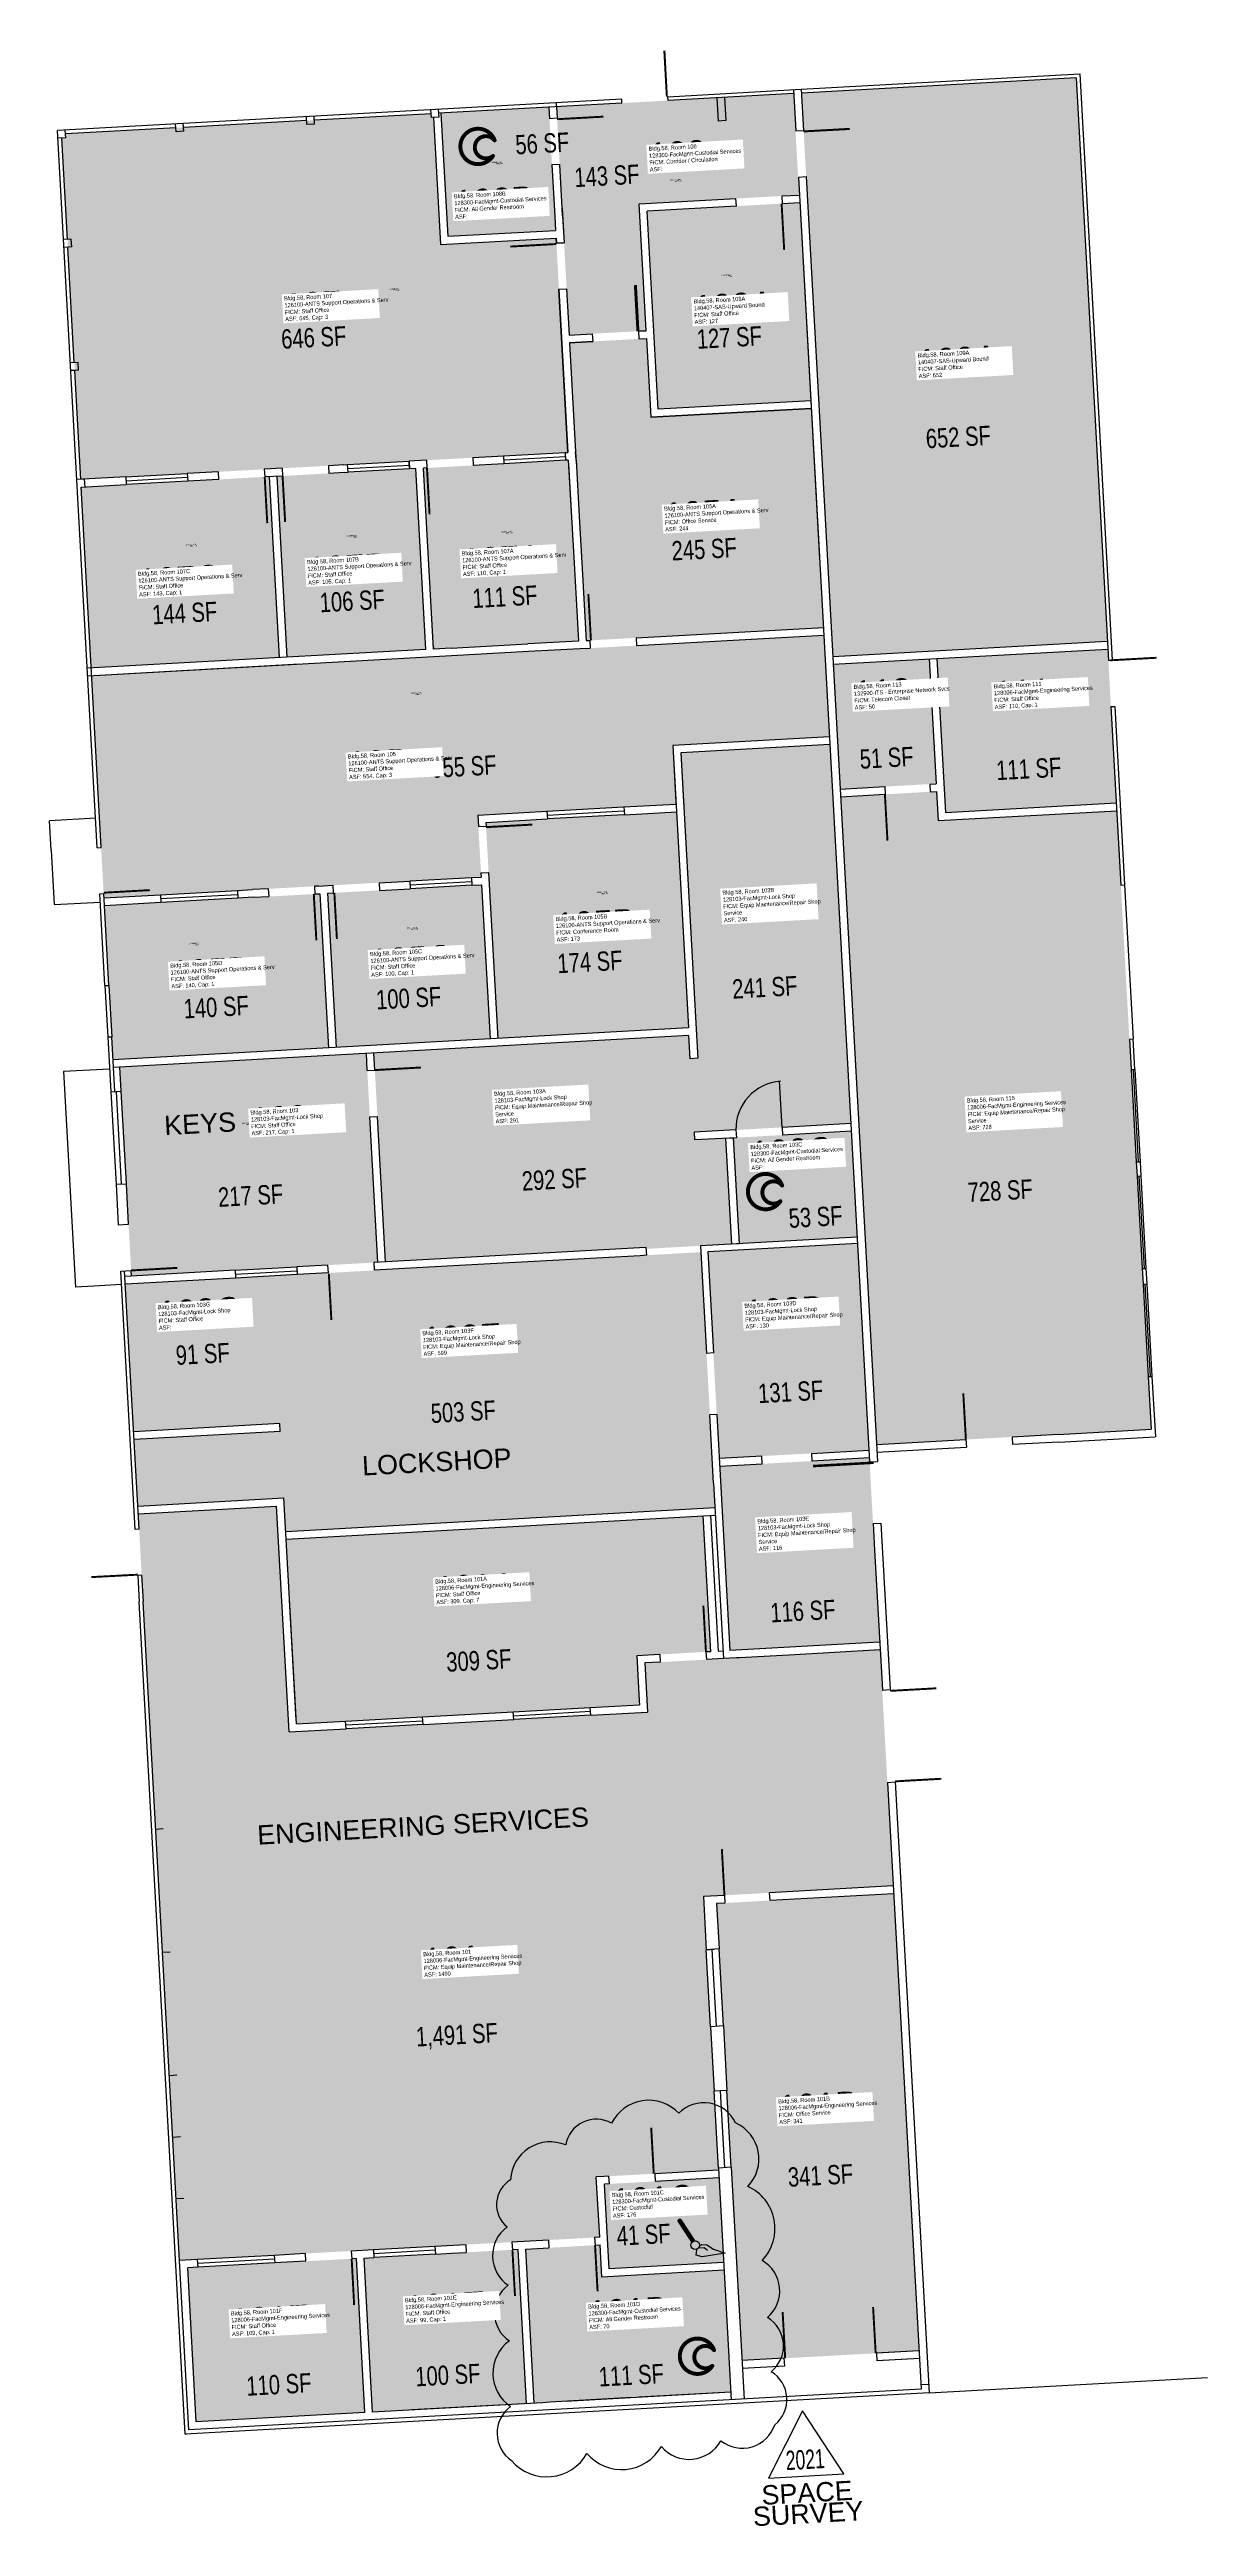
# Model space of a CAD drawing. Header units: inches. Extents: x 69211331 to 69212233, y 27686755 to 27688682.
import ezdxf
from ezdxf.enums import TextEntityAlignment as Align

# ---------------------------------------------------------------- set-up
doc = ezdxf.new("R2010")
doc.units = ezdxf.units.IN
doc.header["$LTSCALE"] = 100
doc.header["$MEASUREMENT"] = 0
doc.layers.get('0').update_dxf_attribs({"linetype": 'CONTINUOUS'})
for name, color, linetype in [('A-DOOR', 2, 'CONTINUOUS'), ('A-GLAZ', 1, 'CONTINUOUS'), ('A-IDEN-ICON', 4, 'CONTINUOUS'), ('A-IDEN-RNUM', 7, 'CONTINUOUS'), ('A-IDEN-SNUM', 4, 'CONTINUOUS'), ('A-IDEN-TEXT', 4, 'CONTINUOUS'), ('A-IDEN-VNUM', 4, 'CONTINUOUS'), ('A-SITE', 3, 'CONTINUOUS'), ('A-WALL', 5, 'CONTINUOUS'), ('AREA-TEXT', 3, 'CONTINUOUS'), ('Rooms-Category-Color', 7, 'CONTINUOUS'), ('Rooms-College-Color', 7, 'CONTINUOUS'), ('Rooms-Department-Color', 7, 'CONTINUOUS'), ('Rooms-Division-Color', 7, 'CONTINUOUS'), ('Rooms-Information', 7, 'CONTINUOUS')]:
    doc.layers.add(name, color=color, linetype=linetype)
doc.layers.add('A-REV', color=1, linetype='CONTINUOUS', true_color=0xff0000)
doc.styles.add('Annotative', font='arial.ttf')
doc.styles.add('Arial', font='arial.ttf')
doc.styles.add('CP_AREA', font='arial.ttf', dxfattribs={"height": 15})
doc.styles.add('CP_ROOMSNUMBER', font='arial.ttf', dxfattribs={"height": 1})
doc.styles.add('CP_ROOMVNUMBER', font='arial.ttf', dxfattribs={"width": 0.85, "height": 0.075})

# ---------------------------------------------------------------- blocks, each defined once
blk = doc.blocks.new('CPBATH')
at = {"const_width": 0.0127}
for points in [[(0.0571, 0.0168, 0.861492), (-0.0551, 0, 1)], [(-0.0551, 0, 0.726902), (0.0487, -0.0337, 1)], [(0.0571, 0.0168, 0.729002), (-0.0084, -0.0042, 1)], [(-0.0084, -0.0042, 0.609468), (0.0487, -0.0337, 1)]]:
    blk.add_lwpolyline(points, format="xyb", dxfattribs=at)
at = {"const_width": 0.00637}
for points in [[(0.0544, 0.0152, 1), (0.0599, 0.0184, 1)], [(0.0459, -0.0353, 1), (0.0515, -0.0321, 1)]]:
    blk.add_lwpolyline(points, format="xyb", close=True, dxfattribs=at)
blk = doc.blocks.new('Space Revision')
at = {"layer": 'A-REV', "transparency": 16777216}
blk.add_lwpolyline([(0, 2.538), (-1.465, 0), (1.465, 0)], close=True, dxfattribs=at)
at = {"layer": 'A-REV', "transparency": 16777216, "insert": (0, -0.274), "char_height": 0.75, "attachment_point": 2, "line_spacing_factor": 0.65, "style": 'Arial'}
blk.add_mtext_dynamic_manual_height_columns('SPACE\\PSURVEY', width=1.2391, gutter_width=0.0182, heights=[0], dxfattribs=at)
at = {"layer": 'A-REV', "transparency": 16777216, "style": 'Arial', "width": 0.65}
blk.add_attdef('YEAR', text='', height=0.75, dxfattribs=at).set_placement((0, 0.646), align=Align.MIDDLE_CENTER)
at = {"layer": 'A-REV', "style": 'Arial', "flags": 1}
blk.add_attdef('UPDATES', text='', height=0.75, dxfattribs=at).set_placement((1.499, 1.084), align=Align.TOP_LEFT)
blk = doc.blocks.new('CPCUST')
for p, q in [((0.0171, -0.0639), (0.02, -0.0466)), ((0.0358, -0.0705), (0.0171, -0.0639)), ((0.0262, -0.0408), (0.0446, -0.0406)), ((0.0297, -0.0341), (0.0376, -0.0302)), ((0.1117, -0.0625), (0.0358, -0.0705)), ((0.0376, -0.0302), (0.0533, -0.0324)), ((0.0446, -0.0406), (0.0543, -0.0505)), ((0.0533, -0.0324), (0.0745, -0.0479)), ((0.0745, -0.0479), (0.1117, -0.0625))]:
    blk.add_line(p, q)
at = {"const_width": 0.015}
blk.add_lwpolyline([(-0.03, 0.05), (0.01, -0.0193)], dxfattribs=at)
at = {"const_width": 0.0075}
blk.add_lwpolyline([(-0.0332, 0.0481, 1), (-0.0268, 0.0519, 1)], format="xyb", close=True, dxfattribs=at)
blk.add_circle((0.0158, -0.0313), 0.0141)

msp = doc.modelspace()

# ---------------------------------------------------------------- hatches: boundary and pattern name
at = {"layer": 'Rooms-Category-Color', "true_color": 0xadadad}
for points in [[(69211914.8, 27688568.9), (69211910.4, 27688647.8), (69211726, 27688637.6), (69211735.9, 27688460), (69211795.8, 27688463.3), (69211790.3, 27688562)], [(69211636.1, 27688632.6), (69211720, 27688637.3), (69211725.3, 27688541.4), (69211641.5, 27688536.8)], [(69211941.4, 27688203.9), (69212016.1, 27688208), (69212021.5, 27688110.9), (69211946.8, 27688106.7)], [(69211863.5, 27687835.4), (69211955.5, 27687840.5), (69211960, 27687758.1), (69211868.1, 27687753)], [(69211763.3, 27687021.3), (69211852.4, 27687026.2), (69211856.1, 27686960.3), (69211766.9, 27686955.4)], [(69211702.1, 27686970.8), (69211759.9, 27686974), (69211761.3, 27686949), (69211856.4, 27686954.3), (69211861.7, 27686859.5), (69211708.7, 27686851)]]:
    msp.add_hatch(color=253, dxfattribs=at).paths.add_polyline_path(points)
at = {"layer": 'Rooms-Category-Color', "true_color": 0xfa9ba3}
for points in [[(69211916.7, 27688648.2), (69212130.4, 27688660), (69212154.7, 27688221.7), (69211941, 27688209.9), (69211916.7, 27688648.2)], [(69211635.8, 27688530.4), (69211630.3, 27688629.3), (69211628.6, 27688629.2), (69211628.4, 27688632.2), (69211343.8, 27688616.4), (69211344, 27688613.4), (69211341, 27688613.2), (69211355.8, 27688347.6), (69211734.9, 27688368.7), (69211725.7, 27688535.4)], [(69211805.2, 27688402.3), (69211923.9, 27688408.9), (69211915.1, 27688563), (69211796.6, 27688556.4)], [(69211736.2, 27688454), (69211796.1, 27688457.3), (69211799.5, 27688396), (69211924.3, 27688402.9), (69211933.7, 27688232.5), (69211749, 27688222.2)], [(69211616.4, 27688356.1), (69211508.6, 27688350.1), (69211516.4, 27688209.3), (69211624.2, 27688215.3)], [(69211735.2, 27688362.7), (69211622.4, 27688356.4), (69211630.2, 27688215.6), (69211743, 27688221.9)], [(69211510.4, 27688209), (69211502.6, 27688349.8), (69211356.1, 27688341.7), (69211363.9, 27688200.9)], [(69211490.5, 27688201.9), (69211570.1, 27688206.3), (69211688.1, 27688212.8), (69211934.1, 27688226.5), (69211938.5, 27688147.3), (69211816.5, 27688140.6), (69211819, 27688095), (69211664.7, 27688086.5), (69211667.4, 27688038.3), (69211373.8, 27688022), (69211364.2, 27688194.9), (69211428, 27688198.4), (69211436.9, 27688198.9), (69211467, 27688200.6)], [(69212022.1, 27688208.3), (69212155, 27688215.7), (69212161.7, 27688095.9), (69212028.7, 27688088.5)], [(69211671, 27688080.8), (69211819.4, 27688089), (69211828.7, 27687920.9), (69211680.3, 27687912.7)], [(69211667.7, 27688032.3), (69211674.4, 27687912.3), (69211554.5, 27687905.7), (69211547.9, 27688025.7)], [(69211541.9, 27688025.3), (69211374.1, 27688016), (69211380.8, 27687896.1), (69211548.5, 27687905.4)], [(69211386.2, 27687890.3), (69211578, 27687901), (69211587, 27687738.5), (69211395.2, 27687727.8)], [(69211510.7, 27687613), (69211396.9, 27687606.7), (69211390.5, 27687721.5), (69211504.3, 27687727.8)], [(69211515.7, 27687523.2), (69211839.9, 27687541.2), (69211845.8, 27687435.6), (69211788.4, 27687432.4), (69211790.5, 27687394.3), (69211523.6, 27687379.5)], [(69211850.6, 27687239.7), (69211988.3, 27687247.3), (69212008.1, 27686891.6), (69211870.3, 27686884)], [(69211576.3, 27686963.8), (69211696.1, 27686970.5), (69211702.7, 27686850.6), (69211582.9, 27686844)], [(69211439, 27686956.2), (69211445.6, 27686836.4), (69211576.9, 27686843.7), (69211570.3, 27686963.5)]]:
    msp.add_hatch(color=241, dxfattribs=at).paths.add_polyline_path(points)
at = {"layer": 'Rooms-Category-Color', "true_color": 0xe3c5e1}
for points in [[(69211822.8, 27688134.9), (69211938.8, 27688141.3), (69211955.1, 27687846.5), (69211833.2, 27687839.7), (69211830, 27687896.9), (69211836, 27687897.3)], [(69211947.1, 27688100.7), (69212021.8, 27688104.9), (69212023.1, 27688082.2), (69212162, 27688089.9), (69212188.7, 27687608.6), (69211975, 27687596.8)], [(69211583.9, 27687901.3), (69211829, 27687914.9), (69211833.5, 27687833.7), (69211857.5, 27687835), (69211862.1, 27687752.7), (69211796, 27687749), (69211795.9, 27687750.1), (69211592.9, 27687738.8)], [(69211504.3, 27687727.8), (69211838.4, 27687746.4), (69211849.4, 27687547.8), (69211515.3, 27687529.2), (69211513.9, 27687555.2), (69211400.1, 27687548.9), (69211397.2, 27687600.7), (69211511, 27687607)], [(69211843.7, 27687746.7), (69211960.3, 27687753.1), (69211969.2, 27687592.4), (69211852.6, 27687585.9)], [(69211853, 27687579.9), (69211969.5, 27687586.4), (69211977.5, 27687442.9), (69211860.9, 27687436.5)], [(69211400.5, 27687542.9), (69211508.2, 27687548.9), (69211518, 27687373.1), (69211796.9, 27687388.6), (69211794.7, 27687426.8), (69211977.8, 27687436.9), (69211988, 27687253.3), (69211840.3, 27687245.1), (69211852.1, 27687032.2), (69211757, 27687026.9), (69211759.6, 27686980), (69211432.6, 27686961.9)]]:
    msp.add_hatch(color=254, dxfattribs=at).paths.add_polyline_path(points)
at = {"layer": 'Rooms-College-Color', "true_color": 0xadadad}
for points in [[(69211914.8, 27688568.9), (69211910.4, 27688647.8), (69211726, 27688637.6), (69211735.9, 27688460), (69211795.8, 27688463.3), (69211790.3, 27688562)], [(69211636.1, 27688632.6), (69211720, 27688637.3), (69211725.3, 27688541.4), (69211641.5, 27688536.8)], [(69211863.5, 27687835.4), (69211955.5, 27687840.5), (69211960, 27687758.1), (69211868.1, 27687753)], [(69211510.7, 27687613), (69211396.9, 27687606.7), (69211390.5, 27687721.5), (69211504.3, 27687727.8)]]:
    msp.add_hatch(color=253, dxfattribs=at).paths.add_polyline_path(points)
at = {"layer": 'Rooms-College-Color', "true_color": 0xffe090}
for points in [[(69211916.7, 27688648.2), (69212130.4, 27688660), (69212154.7, 27688221.7), (69211941, 27688209.9), (69211916.7, 27688648.2)], [(69211805.2, 27688402.3), (69211923.9, 27688408.9), (69211915.1, 27688563), (69211796.6, 27688556.4)]]:
    msp.add_hatch(color=41, dxfattribs=at).paths.add_polyline_path(points)
at = {"layer": 'Rooms-College-Color', "true_color": 0x80bc67}
for points in [[(69211635.8, 27688530.4), (69211630.3, 27688629.3), (69211628.6, 27688629.2), (69211628.4, 27688632.2), (69211343.8, 27688616.4), (69211344, 27688613.4), (69211341, 27688613.2), (69211355.8, 27688347.6), (69211734.9, 27688368.7), (69211725.7, 27688535.4)], [(69211736.2, 27688454), (69211796.1, 27688457.3), (69211799.5, 27688396), (69211924.3, 27688402.9), (69211933.7, 27688232.5), (69211749, 27688222.2)], [(69211616.4, 27688356.1), (69211508.6, 27688350.1), (69211516.4, 27688209.3), (69211624.2, 27688215.3)], [(69211735.2, 27688362.7), (69211622.4, 27688356.4), (69211630.2, 27688215.6), (69211743, 27688221.9)], [(69211510.4, 27688209), (69211502.6, 27688349.8), (69211356.1, 27688341.7), (69211363.9, 27688200.9)], [(69211490.5, 27688201.9), (69211570.1, 27688206.3), (69211688.1, 27688212.8), (69211934.1, 27688226.5), (69211938.5, 27688147.3), (69211816.5, 27688140.6), (69211819, 27688095), (69211664.7, 27688086.5), (69211667.4, 27688038.3), (69211373.8, 27688022), (69211364.2, 27688194.9), (69211428, 27688198.4), (69211436.9, 27688198.9), (69211467, 27688200.6)], [(69211941.4, 27688203.9), (69212016.1, 27688208), (69212021.5, 27688110.9), (69211946.8, 27688106.7)], [(69212022.1, 27688208.3), (69212155, 27688215.7), (69212161.7, 27688095.9), (69212028.7, 27688088.5)], [(69211822.8, 27688134.9), (69211938.8, 27688141.3), (69211955.1, 27687846.5), (69211833.2, 27687839.7), (69211830, 27687896.9), (69211836, 27687897.3)], [(69211947.1, 27688100.7), (69212021.8, 27688104.9), (69212023.1, 27688082.2), (69212162, 27688089.9), (69212188.7, 27687608.6), (69211975, 27687596.8)], [(69211671, 27688080.8), (69211819.4, 27688089), (69211828.7, 27687920.9), (69211680.3, 27687912.7)], [(69211667.7, 27688032.3), (69211674.4, 27687912.3), (69211554.5, 27687905.7), (69211547.9, 27688025.7)], [(69211541.9, 27688025.3), (69211374.1, 27688016), (69211380.8, 27687896.1), (69211548.5, 27687905.4)], [(69211583.9, 27687901.3), (69211829, 27687914.9), (69211833.5, 27687833.7), (69211857.5, 27687835), (69211862.1, 27687752.7), (69211796, 27687749), (69211795.9, 27687750.1), (69211592.9, 27687738.8)], [(69211386.2, 27687890.3), (69211578, 27687901), (69211587, 27687738.5), (69211395.2, 27687727.8)], [(69211504.3, 27687727.8), (69211838.4, 27687746.4), (69211849.4, 27687547.8), (69211515.3, 27687529.2), (69211513.9, 27687555.2), (69211400.1, 27687548.9), (69211397.2, 27687600.7), (69211511, 27687607)], [(69211843.7, 27687746.7), (69211960.3, 27687753.1), (69211969.2, 27687592.4), (69211852.6, 27687585.9)], [(69211853, 27687579.9), (69211969.5, 27687586.4), (69211977.5, 27687442.9), (69211860.9, 27687436.5)], [(69211400.5, 27687542.9), (69211508.2, 27687548.9), (69211518, 27687373.1), (69211796.9, 27687388.6), (69211794.7, 27687426.8), (69211977.8, 27687436.9), (69211988, 27687253.3), (69211840.3, 27687245.1), (69211852.1, 27687032.2), (69211757, 27687026.9), (69211759.6, 27686980), (69211432.6, 27686961.9)], [(69211515.7, 27687523.2), (69211839.9, 27687541.2), (69211845.8, 27687435.6), (69211788.4, 27687432.4), (69211790.5, 27687394.3), (69211523.6, 27687379.5)], [(69211850.6, 27687239.7), (69211988.3, 27687247.3), (69212008.1, 27686891.6), (69211870.3, 27686884)], [(69211576.3, 27686963.8), (69211696.1, 27686970.5), (69211702.7, 27686850.6), (69211582.9, 27686844)], [(69211439, 27686956.2), (69211445.6, 27686836.4), (69211576.9, 27686843.7), (69211570.3, 27686963.5)]]:
    msp.add_hatch(color=83, dxfattribs=at).paths.add_polyline_path(points)
at = {"layer": 'Rooms-College-Color', "true_color": 0x99d7b2}
for points in [[(69211763.3, 27687021.3), (69211852.4, 27687026.2), (69211856.1, 27686960.3), (69211766.9, 27686955.4)], [(69211702.1, 27686970.8), (69211759.9, 27686974), (69211761.3, 27686949), (69211856.4, 27686954.3), (69211861.7, 27686859.5), (69211708.7, 27686851)]]:
    msp.add_hatch(color=253, dxfattribs=at).paths.add_polyline_path(points)
at = {"layer": 'Rooms-Department-Color', "true_color": 0xacacac}
for points in [[(69211914.8, 27688568.9), (69211910.4, 27688647.8), (69211726, 27688637.6), (69211735.9, 27688460), (69211795.8, 27688463.3), (69211790.3, 27688562)], [(69211636.1, 27688632.6), (69211720, 27688637.3), (69211725.3, 27688541.4), (69211641.5, 27688536.8)], [(69211941.4, 27688203.9), (69212016.1, 27688208), (69212021.5, 27688110.9), (69211946.8, 27688106.7)], [(69211863.5, 27687835.4), (69211955.5, 27687840.5), (69211960, 27687758.1), (69211868.1, 27687753)], [(69211763.3, 27687021.3), (69211852.4, 27687026.2), (69211856.1, 27686960.3), (69211766.9, 27686955.4)], [(69211702.1, 27686970.8), (69211759.9, 27686974), (69211761.3, 27686949), (69211856.4, 27686954.3), (69211861.7, 27686859.5), (69211708.7, 27686851)]]:
    msp.add_hatch(color=253, dxfattribs=at).paths.add_polyline_path(points)
at = {"layer": 'Rooms-Department-Color', "true_color": 0x604aed}
for points in [[(69211916.7, 27688648.2), (69212130.4, 27688660), (69212154.7, 27688221.7), (69211941, 27688209.9), (69211916.7, 27688648.2)], [(69211805.2, 27688402.3), (69211923.9, 27688408.9), (69211915.1, 27688563), (69211796.6, 27688556.4)]]:
    msp.add_hatch(color=173, dxfattribs=at).paths.add_polyline_path(points)
at = {"layer": 'Rooms-Department-Color', "true_color": 0x80bc67}
for points in [[(69211635.8, 27688530.4), (69211630.3, 27688629.3), (69211628.6, 27688629.2), (69211628.4, 27688632.2), (69211343.8, 27688616.4), (69211344, 27688613.4), (69211341, 27688613.2), (69211355.8, 27688347.6), (69211734.9, 27688368.7), (69211725.7, 27688535.4)], [(69211736.2, 27688454), (69211796.1, 27688457.3), (69211799.5, 27688396), (69211924.3, 27688402.9), (69211933.7, 27688232.5), (69211749, 27688222.2)], [(69211616.4, 27688356.1), (69211508.6, 27688350.1), (69211516.4, 27688209.3), (69211624.2, 27688215.3)], [(69211735.2, 27688362.7), (69211622.4, 27688356.4), (69211630.2, 27688215.6), (69211743, 27688221.9)], [(69211510.4, 27688209), (69211502.6, 27688349.8), (69211356.1, 27688341.7), (69211363.9, 27688200.9)], [(69211490.5, 27688201.9), (69211570.1, 27688206.3), (69211688.1, 27688212.8), (69211934.1, 27688226.5), (69211938.5, 27688147.3), (69211816.5, 27688140.6), (69211819, 27688095), (69211664.7, 27688086.5), (69211667.4, 27688038.3), (69211373.8, 27688022), (69211364.2, 27688194.9), (69211428, 27688198.4), (69211436.9, 27688198.9), (69211467, 27688200.6)], [(69212022.1, 27688208.3), (69212155, 27688215.7), (69212161.7, 27688095.9), (69212028.7, 27688088.5)], [(69211822.8, 27688134.9), (69211938.8, 27688141.3), (69211955.1, 27687846.5), (69211833.2, 27687839.7), (69211830, 27687896.9), (69211836, 27687897.3)], [(69211947.1, 27688100.7), (69212021.8, 27688104.9), (69212023.1, 27688082.2), (69212162, 27688089.9), (69212188.7, 27687608.6), (69211975, 27687596.8)], [(69211671, 27688080.8), (69211819.4, 27688089), (69211828.7, 27687920.9), (69211680.3, 27687912.7)], [(69211667.7, 27688032.3), (69211674.4, 27687912.3), (69211554.5, 27687905.7), (69211547.9, 27688025.7)], [(69211541.9, 27688025.3), (69211374.1, 27688016), (69211380.8, 27687896.1), (69211548.5, 27687905.4)], [(69211583.9, 27687901.3), (69211829, 27687914.9), (69211833.5, 27687833.7), (69211857.5, 27687835), (69211862.1, 27687752.7), (69211796, 27687749), (69211795.9, 27687750.1), (69211592.9, 27687738.8)], [(69211386.2, 27687890.3), (69211578, 27687901), (69211587, 27687738.5), (69211395.2, 27687727.8)], [(69211504.3, 27687727.8), (69211838.4, 27687746.4), (69211849.4, 27687547.8), (69211515.3, 27687529.2), (69211513.9, 27687555.2), (69211400.1, 27687548.9), (69211397.2, 27687600.7), (69211511, 27687607)], [(69211843.7, 27687746.7), (69211960.3, 27687753.1), (69211969.2, 27687592.4), (69211852.6, 27687585.9)], [(69211510.7, 27687613), (69211396.9, 27687606.7), (69211390.5, 27687721.5), (69211504.3, 27687727.8)], [(69211853, 27687579.9), (69211969.5, 27687586.4), (69211977.5, 27687442.9), (69211860.9, 27687436.5)], [(69211400.5, 27687542.9), (69211508.2, 27687548.9), (69211518, 27687373.1), (69211796.9, 27687388.6), (69211794.7, 27687426.8), (69211977.8, 27687436.9), (69211988, 27687253.3), (69211840.3, 27687245.1), (69211852.1, 27687032.2), (69211757, 27687026.9), (69211759.6, 27686980), (69211432.6, 27686961.9)], [(69211515.7, 27687523.2), (69211839.9, 27687541.2), (69211845.8, 27687435.6), (69211788.4, 27687432.4), (69211790.5, 27687394.3), (69211523.6, 27687379.5)], [(69211850.6, 27687239.7), (69211988.3, 27687247.3), (69212008.1, 27686891.6), (69211870.3, 27686884)], [(69211576.3, 27686963.8), (69211696.1, 27686970.5), (69211702.7, 27686850.6), (69211582.9, 27686844)], [(69211439, 27686956.2), (69211445.6, 27686836.4), (69211576.9, 27686843.7), (69211570.3, 27686963.5)]]:
    msp.add_hatch(color=83, dxfattribs=at).paths.add_polyline_path(points)
at = {"layer": 'Rooms-Division-Color', "true_color": 0xadadad}
for points in [[(69211914.8, 27688568.9), (69211910.4, 27688647.8), (69211726, 27688637.6), (69211735.9, 27688460), (69211795.8, 27688463.3), (69211790.3, 27688562)], [(69211636.1, 27688632.6), (69211720, 27688637.3), (69211725.3, 27688541.4), (69211641.5, 27688536.8)], [(69211941.4, 27688203.9), (69212016.1, 27688208), (69212021.5, 27688110.9), (69211946.8, 27688106.7)], [(69211863.5, 27687835.4), (69211955.5, 27687840.5), (69211960, 27687758.1), (69211868.1, 27687753)], [(69211763.3, 27687021.3), (69211852.4, 27687026.2), (69211856.1, 27686960.3), (69211766.9, 27686955.4)], [(69211702.1, 27686970.8), (69211759.9, 27686974), (69211761.3, 27686949), (69211856.4, 27686954.3), (69211861.7, 27686859.5), (69211708.7, 27686851)]]:
    msp.add_hatch(color=253, dxfattribs=at).paths.add_polyline_path(points)
at = {"layer": 'Rooms-Division-Color', "true_color": 0x604aed}
for points in [[(69211916.7, 27688648.2), (69212130.4, 27688660), (69212154.7, 27688221.7), (69211941, 27688209.9), (69211916.7, 27688648.2)], [(69211805.2, 27688402.3), (69211923.9, 27688408.9), (69211915.1, 27688563), (69211796.6, 27688556.4)]]:
    msp.add_hatch(color=173, dxfattribs=at).paths.add_polyline_path(points)
at = {"layer": 'Rooms-Division-Color', "true_color": 0x80bc67}
for points in [[(69211635.8, 27688530.4), (69211630.3, 27688629.3), (69211628.6, 27688629.2), (69211628.4, 27688632.2), (69211343.8, 27688616.4), (69211344, 27688613.4), (69211341, 27688613.2), (69211355.8, 27688347.6), (69211734.9, 27688368.7), (69211725.7, 27688535.4)], [(69211736.2, 27688454), (69211796.1, 27688457.3), (69211799.5, 27688396), (69211924.3, 27688402.9), (69211933.7, 27688232.5), (69211749, 27688222.2)], [(69211616.4, 27688356.1), (69211508.6, 27688350.1), (69211516.4, 27688209.3), (69211624.2, 27688215.3)], [(69211735.2, 27688362.7), (69211622.4, 27688356.4), (69211630.2, 27688215.6), (69211743, 27688221.9)], [(69211510.4, 27688209), (69211502.6, 27688349.8), (69211356.1, 27688341.7), (69211363.9, 27688200.9)], [(69211490.5, 27688201.9), (69211570.1, 27688206.3), (69211688.1, 27688212.8), (69211934.1, 27688226.5), (69211938.5, 27688147.3), (69211816.5, 27688140.6), (69211819, 27688095), (69211664.7, 27688086.5), (69211667.4, 27688038.3), (69211373.8, 27688022), (69211364.2, 27688194.9), (69211428, 27688198.4), (69211436.9, 27688198.9), (69211467, 27688200.6)], [(69212022.1, 27688208.3), (69212155, 27688215.7), (69212161.7, 27688095.9), (69212028.7, 27688088.5)], [(69211822.8, 27688134.9), (69211938.8, 27688141.3), (69211955.1, 27687846.5), (69211833.2, 27687839.7), (69211830, 27687896.9), (69211836, 27687897.3)], [(69211947.1, 27688100.7), (69212021.8, 27688104.9), (69212023.1, 27688082.2), (69212162, 27688089.9), (69212188.7, 27687608.6), (69211975, 27687596.8)], [(69211671, 27688080.8), (69211819.4, 27688089), (69211828.7, 27687920.9), (69211680.3, 27687912.7)], [(69211667.7, 27688032.3), (69211674.4, 27687912.3), (69211554.5, 27687905.7), (69211547.9, 27688025.7)], [(69211541.9, 27688025.3), (69211374.1, 27688016), (69211380.8, 27687896.1), (69211548.5, 27687905.4)], [(69211583.9, 27687901.3), (69211829, 27687914.9), (69211833.5, 27687833.7), (69211857.5, 27687835), (69211862.1, 27687752.7), (69211796, 27687749), (69211795.9, 27687750.1), (69211592.9, 27687738.8)], [(69211386.2, 27687890.3), (69211578, 27687901), (69211587, 27687738.5), (69211395.2, 27687727.8)], [(69211504.3, 27687727.8), (69211838.4, 27687746.4), (69211849.4, 27687547.8), (69211515.3, 27687529.2), (69211513.9, 27687555.2), (69211400.1, 27687548.9), (69211397.2, 27687600.7), (69211511, 27687607)], [(69211843.7, 27687746.7), (69211960.3, 27687753.1), (69211969.2, 27687592.4), (69211852.6, 27687585.9)], [(69211510.7, 27687613), (69211396.9, 27687606.7), (69211390.5, 27687721.5), (69211504.3, 27687727.8)], [(69211853, 27687579.9), (69211969.5, 27687586.4), (69211977.5, 27687442.9), (69211860.9, 27687436.5)], [(69211400.5, 27687542.9), (69211508.2, 27687548.9), (69211518, 27687373.1), (69211796.9, 27687388.6), (69211794.7, 27687426.8), (69211977.8, 27687436.9), (69211988, 27687253.3), (69211840.3, 27687245.1), (69211852.1, 27687032.2), (69211757, 27687026.9), (69211759.6, 27686980), (69211432.6, 27686961.9)], [(69211515.7, 27687523.2), (69211839.9, 27687541.2), (69211845.8, 27687435.6), (69211788.4, 27687432.4), (69211790.5, 27687394.3), (69211523.6, 27687379.5)], [(69211850.6, 27687239.7), (69211988.3, 27687247.3), (69212008.1, 27686891.6), (69211870.3, 27686884)], [(69211576.3, 27686963.8), (69211696.1, 27686970.5), (69211702.7, 27686850.6), (69211582.9, 27686844)], [(69211439, 27686956.2), (69211445.6, 27686836.4), (69211576.9, 27686843.7), (69211570.3, 27686963.5)]]:
    msp.add_hatch(color=83, dxfattribs=at).paths.add_polyline_path(points)

# ---------------------------------------------------------------- linework, layer by layer
at = {"layer": 'A-DOOR'}
for p, q in [((69211899.6, 27687879.4), (69211900.3, 27687879.5)), ((69211901.6, 27687843.5), (69211899.6, 27687879.4))]:
    msp.add_line(p, q, dxfattribs=at)
for points in [[(69211811.9, 27688645.4, 1.5, 1.5, 0), (69211809.9, 27688681.3, 0, 0, 0), (69211810.7, 27688681.4, 0, 0, 0.414214), (69211776.7, 27688643.4, 0, 0, 0.414214)], [(69211811.9, 27688645.4, 1.5, 1.5, 0), (69211810, 27688681.3, 0, 0, 0), (69211810.7, 27688681.4, 0, 0, 0.414214), (69211776.8, 27688643.4, 0, 0, 0.414214)], [(69211726.5, 27688627.9, 1.5, 1.5, 0), (69211762.5, 27688629.9, 0, 0, 0), (69211762.4, 27688630.6, 0, 0, -0.414214), (69211728.5, 27688592.7, 0, 0, -0.414214)], [(69211918.3, 27688618.4, 1.5, 1.5, 0), (69211954.3, 27688620.4, 0, 0, 0), (69211954.2, 27688621.1, 0, 0, -0.414214), (69211920.3, 27688583.2, 0, 0, -0.414214)], [(69211918.3, 27688618.4, 1.5, 1.5, 0), (69211954.2, 27688620.3, 0, 0, 0), (69211954.2, 27688621.1, 0, 0, -0.414214), (69211920.3, 27688583.2, 0, 0, -0.414214)], [(69211901.2, 27688562.2, 1.5, 1.5, 0), (69211903.2, 27688526.2, 0, 0, 0), (69211903.9, 27688526.3, 0, 0, -0.414214), (69211866, 27688560.2, 0, 0, -0.414214)], [(69211725.9, 27688530.8, 1.5, 1.5, 0), (69211690, 27688528.8, 0, 0, 0), (69211689.9, 27688529.5, 0, 0, 0.414214), (69211727.9, 27688495.6, 0, 0, 0.414214)], [(69211789, 27688462.9, 1.5, 1.5, 0), (69211787, 27688498.8, 0, 0, 0), (69211787.8, 27688498.9, 0, 0, 0.414214), (69211753.8, 27688460.9, 0, 0, 0.414214)], [(69211789.8, 27688462.9, 1.5, 1.5, 0), (69211787.8, 27688498.9, 0, 0, 0), (69211788.5, 27688498.9, 0, 0, 0.414214), (69211754.6, 27688461, 0, 0, 0.414214)], [(69211625.2, 27688356.6, 1.5, 1.5, 0), (69211627.2, 27688320.6, 0, 0, 0), (69211626.5, 27688320.6, 0, 0, 0.414214), (69211660.4, 27688358.5, 0, 0, 0.414214)], [(69211498.9, 27688349.6, 1.5, 1.5, 0), (69211500.9, 27688313.6, 0, 0, 0), (69211501.6, 27688313.7, 0, 0, -0.414214), (69211463.7, 27688347.6, 0, 0, -0.414214)], [(69211512.8, 27688350.3, 1.5, 1.5, 0), (69211514.8, 27688314.4, 0, 0, 0), (69211514.1, 27688314.4, 0, 0, 0.414214), (69211548, 27688352.3, 0, 0, 0.414214)], [(69211752.8, 27688222.4, 1.5, 1.5, 0), (69211750.8, 27688258.4, 0, 0, 0), (69211750, 27688258.3, 0, 0, -0.414214), (69211788, 27688224.4, 0, 0, -0.414214)], [(69212157, 27688206.9, 1.5, 1.5, 0), (69212193, 27688208.9, 0, 0, 0), (69212192.9, 27688209.6, 0, 0, -0.414214), (69212159, 27688171.7, 0, 0, -0.414214)], [(69211981.6, 27688102.6, 1.5, 1.5, 0), (69211983.6, 27688066.7, 0, 0, 0), (69211982.8, 27688066.7, 0, 0, 0.414214), (69212016.8, 27688104.6, 0, 0, 0.414214)], [(69211671.2, 27688077.1, 1.5, 1.5, 0), (69211707.2, 27688079.1, 0, 0, 0), (69211707.1, 27688079.8, 0, 0, -0.414214), (69211673.2, 27688041.9, 0, 0, -0.414214)], [(69211373.6, 27688026.1, 1.5, 1.5, 0), (69211409.5, 27688028.1, 0, 0, 0), (69211409.6, 27688027.3, 0, 0, 0.414214), (69211371.6, 27688061.3, 0, 0, 0.414214)], [(69211537.1, 27688025.1, 1.5, 1.5, 0), (69211539.1, 27687989.1, 0, 0, 0), (69211539.9, 27687989.2, 0, 0, -0.414214), (69211502, 27688023.1, 0, 0, -0.414214)], [(69211553.1, 27688026, 1.5, 1.5, 0), (69211555.1, 27687990, 0, 0, 0), (69211554.3, 27687990, 0, 0, 0.414214), (69211588.3, 27688027.9, 0, 0, 0.414214)], [(69211584.7, 27687888.1, 1.5, 1.5, 0), (69211620.6, 27687890.1, 0, 0, 0), (69211620.6, 27687890.9, 0, 0, -0.400063), (69211586.6, 27687852.2, 0, 0, -0.414214)], [(69211395, 27687732.2, 1.5, 1.5, 0), (69211430.9, 27687734.2, 0, 0, 0), (69211431, 27687733.4, 0, 0, 0.399711), (69211393, 27687768.1, 0, 0, 0.414214)], [(69211548.8, 27687729.7, 1.5, 1.5, 0), (69211550.8, 27687693.7, 0, 0, 0), (69211550, 27687693.7, 0, 0, 0.400987), (69211584.7, 27687731.8, 0, 0, 0.414214)], [(69212044.6, 27687600.7, 1.5, 1.5, 0), (69212042.6, 27687636.6, 0, 0, 0), (69212041.9, 27687636.6, 0, 0, -0.399711), (69212080.5, 27687602.6, 0, 0, -0.414214)], [(69211972.8, 27687582.6, 1.97, 1.97, 0), (69211925.6, 27687580, 0, 0, 0), (69211925.6, 27687581, 0, 0, 0.400063), (69211975.5, 27687535.4, 0, 0, 0.414214)], [(69211400, 27687495.5, 1.5, 1.5, 0), (69211364, 27687493.6, 0, 0, 0), (69211364.1, 27687492.8, 0, 0, -0.414214), (69211398, 27687530.7, 0, 0, -0.414214)], [(69211842.3, 27687435.5, 1.5, 1.5, 0), (69211840.3, 27687471.5, 0, 0, 0), (69211841.1, 27687471.5, 0, 0, 0.400987), (69211806.4, 27687433.4, 0, 0, 0.414214)], [(69211985.7, 27687405.1, 1.5, 1.5, 0), (69212021.6, 27687407.1, 0, 0, 0), (69212021.6, 27687407.8, 0, 0, -0.414214), (69211987.6, 27687369.9, 0, 0, -0.414214)], [(69211989.6, 27687334.7, 1.5, 1.5, 0), (69212025.5, 27687336.7, 0, 0, 0), (69212025.6, 27687335.9, 0, 0, 0.414214), (69211987.6, 27687369.9, 0, 0, 0.414214)], [(69211856.7, 27687246, 1.5, 1.5, 0), (69211854.7, 27687282, 0, 0, 0), (69211853.9, 27687281.9, 0, 0, -0.414214), (69211891.9, 27687248, 0, 0, -0.414214)], [(69211801.7, 27687029.4, 1.5, 1.5, 0), (69211799.7, 27687065.3, 0, 0, 0), (69211800.4, 27687065.4, 0, 0, 0.414214), (69211766.5, 27687027.4, 0, 0, 0.414214)], [(69211691.7, 27686970.1, 1.5, 1.5, 0), (69211693.7, 27686934.2, 0, 0, 0), (69211694.4, 27686934.2, 0, 0, -0.400987), (69211655.7, 27686968.2, 0, 0, -0.414214)], [(69211756, 27686973.7, 1.5, 1.5, 0), (69211758, 27686937.8, 0, 0, 0), (69211758.7, 27686937.8, 0, 0, -0.400987), (69211720, 27686971.8, 0, 0, -0.414214)], [(69211566.6, 27686963.2, 1.5, 1.5, 0), (69211568.5, 27686927.3, 0, 0, 0), (69211569.3, 27686927.3, 0, 0, -0.400987), (69211530.6, 27686961.3, 0, 0, -0.414214)], [(69211904, 27686885.8, 1.5, 1.5, 0), (69211902, 27686921.8, 0, 0, 0), (69211901.3, 27686921.7, 0, 0, -0.414214), (69211939.2, 27686887.8, 0, 0, -0.414214)], [(69211974.4, 27686889.8, 1.5, 1.5, 0), (69211972.4, 27686925.7, 0, 0, 0), (69211973.1, 27686925.7, 0, 0, 0.414214), (69211939.2, 27686887.8, 0, 0, 0.414214)]]:
    msp.add_lwpolyline(points, format="xyseb", dxfattribs=at)
msp.add_arc((69211902.9, 27687842.2), 37.3, 94.0103, 181.1589, dxfattribs=at)
at = {"layer": 'A-GLAZ'}
for p, q in [((69211563.4, 27688359.2), (69211611.4, 27688361.9)), ((69211563.6, 27688356.2), (69211611.5, 27688358.8)), ((69211611.7, 27688355.8), (69211563.8, 27688353.2)), ((69211684.8, 27688365.9), (69211732.7, 27688368.6)), ((69211685, 27688362.9), (69211732.9, 27688365.6)), ((69211733.1, 27688362.6), (69211685.1, 27688359.9)), ((69211390.7, 27688349.6), (69211438.6, 27688352.3)), ((69211390.9, 27688346.6), (69211438.8, 27688349.3)), ((69211439, 27688346.3), (69211391, 27688343.6)), ((69211718.6, 27688089.5), (69211778.2, 27688092.8)), ((69211718.8, 27688086.5), (69211778.3, 27688089.8)), ((69211778.5, 27688086.7), (69211718.9, 27688083.5)), ((69211417.7, 27688024.5), (69211477.7, 27688027.8)), ((69211611.9, 27688035.3), (69211659.8, 27688037.9)), ((69211612.1, 27688032.3), (69211660, 27688034.9)), ((69211660.2, 27688031.9), (69211612.2, 27688029.2)), ((69211417.9, 27688021.5), (69211477.8, 27688024.8)), ((69211478, 27688021.8), (69211418.1, 27688018.5)), ((69211374.6, 27687953.8), (69211376.8, 27687913.9)), ((69211377.6, 27687954), (69211379.8, 27687914)), ((69211383.2, 27687871.4), (69211387.2, 27687799.5)), ((69211391.3, 27687799.7), (69211387.3, 27687871.6)), ((69212173.2, 27687888.5), (69212177.2, 27687816.6)), ((69212174.7, 27687888.6), (69212178.7, 27687816.7)), ((69212176.2, 27687888.6), (69212180.2, 27687816.8)), ((69211379.2, 27687871.2), (69211383.2, 27687799.3)), ((69212177.8, 27687805.5), (69212181.8, 27687733.6)), ((69212179.3, 27687805.6), (69212183.3, 27687733.7)), ((69212180.8, 27687805.7), (69212184.8, 27687733.8)), ((69211476, 27687732.3), (69211523.9, 27687735)), ((69211476.1, 27687729.3), (69211524, 27687732)), ((69211524.2, 27687729), (69211476.3, 27687726.3)), ((69212182.5, 27687721.6), (69212186.5, 27687649.7)), ((69212184, 27687721.7), (69212188, 27687649.8)), ((69212185.5, 27687721.7), (69212189.4, 27687649.8)), ((69211692.3, 27687388.8), (69211752.2, 27687392.1)), ((69211561.9, 27687381.6), (69211621.8, 27687384.9)), ((69211562.1, 27687378.6), (69211622, 27687381.9)), ((69211622.2, 27687378.9), (69211562.3, 27687375.6)), ((69211692.5, 27687385.8), (69211752.4, 27687389.2)), ((69211752.6, 27687386.2), (69211692.7, 27687382.8)), ((69211845.9, 27687143.8), (69211842.6, 27687203.7)), ((69211850.5, 27687144.1), (69211847.2, 27687204)), ((69211855.9, 27687144.4), (69211852.6, 27687204.3)), ((69211852, 27687033.8), (69211848.7, 27687093.7)), ((69211857, 27687034.1), (69211853.7, 27687094)), ((69211862, 27687034.4), (69211858.7, 27687094.3)), ((69211506.3, 27686965.9), (69211446.4, 27686962.6)), ((69211631.4, 27686972.9), (69211583.5, 27686970.2)), ((69211631.6, 27686969.9), (69211583.7, 27686967.2)), ((69211631.8, 27686966.9), (69211583.8, 27686964.2)), ((69211506.5, 27686962.9), (69211446.6, 27686959.6)), ((69211506.7, 27686960), (69211446.8, 27686956.6))]:
    msp.add_line(p, q, dxfattribs=at)
at = {"layer": 'A-REV'}
msp.add_lwpolyline([(69211691.1, 27686806.2, 0.520567), (69211749.7, 27686811.8, 0.520567), (69211807.6, 27686817.2, 0.520567), (69211854, 27686821.6, 0.520567), (69211895.9, 27686834.1, 0.520567), (69211893.1, 27686875.4, 0.520567), (69211890.2, 27686917.6, 0.520567), (69211886, 27686961.9, 0.520567), (69211874.9, 27687019.5, 0.520567), (69211865.4, 27687068.9, 0.520567), (69211821.1, 27687076.5, 0.520567), (69211768.9, 27687068.7, 0.520567), (69211733.2, 27687051.8, 0.520567), (69211690.2, 27687024.7, 0.520567), (69211687.6, 27686988, 0.520567), (69211688.4, 27686942.6, 0.520567), (69211689.3, 27686899.4, 0.520567), (69211690.3, 27686848.3, 0.520567)], format="xyb", close=True, dxfattribs=at)
at = {"layer": 'A-SITE'}
for p, q in [((69211378.2, 27687888.9), (69211342.3, 27687886.9)), ((69211342.3, 27687886.9), (69211351.6, 27687719.2)), ((69211365.9, 27687720), (69211351.6, 27687719.2)), ((69211387.5, 27687721.2), (69211365.9, 27687720)), ((69212016, 27686859), (69212232.6, 27686871)), ((69212232.6, 27686871), (69212232.7, 27686871))]:
    msp.add_line(p, q, dxfattribs=at)
at = {"layer": 'A-WALL'}
for p, q in [((69211916.5, 27688651.2), (69212133.2, 27688663.2)), ((69212133.2, 27688663.2), (69212158.5, 27688207)), ((69211776.8, 27688643.4), (69211337.7, 27688619.1)), ((69211776.9, 27688640.4), (69211776.8, 27688643.4)), ((69211812.7, 27688645.4), (69211916.5, 27688651.2)), ((69211812.9, 27688642.4), (69211812.7, 27688645.4)), ((69211812.9, 27688642.4), (69211812.7, 27688645.4)), ((69211910.4, 27688647.8), (69211812.9, 27688642.4)), ((69211850.8, 27688644.5), (69211851.8, 27688626.5)), ((69211856.8, 27688644.9), (69211857.8, 27688626.9)), ((69211910.5, 27688650.8), (69211912.3, 27688618.8)), ((69211910.5, 27688650.8), (69211912.3, 27688618.8)), ((69211916.5, 27688651.2), (69211918.3, 27688619.1)), ((69211916.5, 27688651.2), (69211918.3, 27688619.1)), ((69212130.4, 27688660), (69211916.7, 27688648.2)), ((69212130.4, 27688660), (69212155.5, 27688206.8)), ((69211429.9, 27688618.2), (69211429.6, 27688624.2)), ((69211435.9, 27688618.5), (69211435.5, 27688624.5)), ((69211531.6, 27688626.8), (69211435.7, 27688621.5)), ((69211531.7, 27688623.8), (69211531.4, 27688629.8)), ((69211537.7, 27688624.1), (69211531.7, 27688623.8)), ((69211537.7, 27688624.1), (69211537.4, 27688630.1)), ((69211628.4, 27688632.2), (69211537.6, 27688627.1)), ((69211628.6, 27688629.2), (69211628.2, 27688635.2)), ((69211634.6, 27688629.5), (69211628.6, 27688629.2)), ((69211630.3, 27688629.3), (69211635.8, 27688530.4)), ((69211634.6, 27688629.5), (69211634.2, 27688635.5)), ((69211776.9, 27688640.4), (69211634.4, 27688632.5)), ((69211636.1, 27688632.6), (69211641.5, 27688536.8)), ((69211720, 27688637.3), (69211720.3, 27688632.7)), ((69211720.3, 27688632.7), (69211720.5, 27688628.3)), ((69211726.5, 27688628.6), (69211720.5, 27688628.3)), ((69211726, 27688637.6), (69211725.9, 27688640.6)), ((69211726, 27688637.6), (69211726.5, 27688628.6)), ((69211857.8, 27688626.9), (69211851.8, 27688626.5)), ((69211368.6, 27688061.1), (69211337.7, 27688619.1)), ((69211344, 27688613.4), (69211338, 27688613.1)), ((69211344, 27688613.4), (69211338, 27688613.1)), ((69211345.4, 27688534.4), (69211341, 27688613.2)), ((69211344, 27688613.4), (69211343.7, 27688619.4)), ((69211344, 27688613.4), (69211343.7, 27688619.4)), ((69211429.7, 27688621.2), (69211343.8, 27688616.4)), ((69211435.9, 27688618.5), (69211429.9, 27688618.2)), ((69211912.3, 27688618.8), (69211918.3, 27688619.1)), ((69211912.3, 27688618.8), (69211918.3, 27688619.1)), ((69211728.5, 27688592.7), (69211722.5, 27688592.3)), ((69211722.5, 27688592.3), (69211724.7, 27688552.4)), ((69211730.4, 27688558.7), (69211728.5, 27688592.7)), ((69211790.3, 27688562), (69211865.6, 27688566.2)), ((69211866, 27688560.2), (69211865.6, 27688566.2)), ((69211901.6, 27688568.2), (69211914.8, 27688568.9)), ((69211901.9, 27688562.2), (69211901.6, 27688568.2)), ((69211914.3, 27688582.8), (69211920.3, 27688583.2)), ((69211914.3, 27688582.8), (69211920.3, 27688583.2)), ((69211914.3, 27688582.8), (69211969.7, 27687583.2)), ((69211914.3, 27688582.8), (69211930.8, 27688286.1)), ((69211920.3, 27688583.2), (69211975.8, 27687583.5)), ((69211724.7, 27688552.4), (69211725.3, 27688541.4)), ((69211730.7, 27688552.7), (69211730.4, 27688558.7)), ((69211730.4, 27688558.7), (69211731.9, 27688531.8)), ((69211730.7, 27688552.7), (69211731.9, 27688531.8)), ((69211795.8, 27688463.3), (69211790.3, 27688562)), ((69211866, 27688560.2), (69211796.6, 27688556.4)), ((69211805.2, 27688402.3), (69211796.6, 27688556.4)), ((69211901.9, 27688562.2), (69211915.1, 27688563)), ((69211348.4, 27688534.5), (69211342.4, 27688534.2)), ((69211348.7, 27688528.5), (69211342.7, 27688528.2)), ((69211350.7, 27688438.5), (69211345.7, 27688528.4)), ((69211348.7, 27688528.5), (69211348.4, 27688534.5)), ((69211635.8, 27688530.4), (69211725.7, 27688535.4)), ((69211641.5, 27688536.8), (69211725.3, 27688541.4)), ((69211725.7, 27688535.4), (69211725.9, 27688531.5)), ((69211725.9, 27688531.5), (69211725.7, 27688535.4)), ((69211725.9, 27688531.5), (69211731.9, 27688531.8)), ((69211731.9, 27688531.8), (69211725.9, 27688531.5)), ((69211727.9, 27688495.6), (69211733.9, 27688495.9)), ((69211727.9, 27688495.6), (69211733.9, 27688495.9)), ((69211727.9, 27688495.6), (69211734.9, 27688368.7)), ((69211734.9, 27688368.7), (69211727.9, 27688495.6)), ((69211733.9, 27688495.9), (69211735.9, 27688460)), ((69211733.9, 27688495.9), (69211735.9, 27688460)), ((69211735.9, 27688460), (69211753.8, 27688460.9)), ((69211735.9, 27688460), (69211753.8, 27688460.9)), ((69211736.2, 27688454), (69211754.2, 27688455)), ((69211754.2, 27688455), (69211736.2, 27688454)), ((69211736.2, 27688454), (69211740.9, 27688369)), ((69211736.2, 27688454), (69211741.4, 27688359.7)), ((69211753.8, 27688460.9), (69211754.2, 27688455)), ((69211753.8, 27688460.9), (69211754.2, 27688455)), ((69211789.8, 27688462.9), (69211795.8, 27688463.3)), ((69211795.8, 27688463.3), (69211789.8, 27688462.9)), ((69211789.8, 27688462.9), (69211790.1, 27688457)), ((69211789.8, 27688462.9), (69211790.1, 27688457)), ((69211790.1, 27688457), (69211796.1, 27688457.3)), ((69211790.1, 27688457), (69211796.1, 27688457.3)), ((69211796.1, 27688457.3), (69211799.5, 27688396)), ((69211353.7, 27688438.7), (69211347.7, 27688438.3)), ((69211351, 27688432.5), (69211348.1, 27688432.3)), ((69211354, 27688432.7), (69211351, 27688432.5)), ((69211355.8, 27688347.6), (69211351, 27688432.5)), ((69211354, 27688432.7), (69211353.7, 27688438.7)), ((69211924.3, 27688402.9), (69211799.5, 27688396)), ((69211799.5, 27688396), (69211924.3, 27688402.9)), ((69211799.5, 27688396), (69211924.3, 27688402.9)), ((69211923.9, 27688408.9), (69211805.2, 27688402.3)), ((69211462.6, 27688353.6), (69211438.6, 27688352.2)), ((69211462.6, 27688353.6), (69211462.9, 27688347.6)), ((69211462.6, 27688353.6), (69211462.9, 27688347.6)), ((69211512.5, 27688356.3), (69211498.5, 27688355.6)), ((69211498.5, 27688355.6), (69211498.9, 27688349.6)), ((69211498.5, 27688355.6), (69211498.9, 27688349.6)), ((69211512.5, 27688356.3), (69211512.8, 27688350.3)), ((69211512.5, 27688356.3), (69211512.8, 27688350.3)), ((69211560.5, 27688359), (69211548.5, 27688358.3)), ((69211548.5, 27688358.3), (69211548.8, 27688352.3)), ((69211548.5, 27688358.3), (69211548.8, 27688352.3)), ((69211560.5, 27688359), (69211563.4, 27688359.2)), ((69211560.8, 27688353), (69211563.8, 27688353.2)), ((69211563.8, 27688353.2), (69211563.4, 27688359.2)), ((69211624.9, 27688362.6), (69211611.4, 27688361.8)), ((69211611.7, 27688355.8), (69211611.4, 27688361.8)), ((69211611.4, 27688361.8), (69211611.7, 27688355.8)), ((69211616.4, 27688356.1), (69211611.7, 27688355.8)), ((69211616.4, 27688356.1), (69211611.7, 27688355.8)), ((69211624.2, 27688215.3), (69211616.4, 27688356.1)), ((69211625.2, 27688356.6), (69211622.4, 27688356.4)), ((69211630.2, 27688215.6), (69211622.4, 27688356.4)), ((69211624.9, 27688362.6), (69211625.2, 27688356.6)), ((69211624.9, 27688362.6), (69211625.2, 27688356.6)), ((69211660.8, 27688364.6), (69211684.8, 27688365.9)), ((69211660.8, 27688364.6), (69211661.2, 27688358.6)), ((69211660.8, 27688364.6), (69211661.2, 27688358.6)), ((69211685.1, 27688359.9), (69211661.2, 27688358.6)), ((69211684.8, 27688365.9), (69211685.1, 27688359.9)), ((69211684.8, 27688365.9), (69211685.1, 27688359.9)), ((69211732.7, 27688368.6), (69211734.9, 27688368.7)), ((69211732.7, 27688368.6), (69211733.1, 27688362.6)), ((69211732.7, 27688368.6), (69211733.1, 27688362.6)), ((69211735.2, 27688362.7), (69211733.1, 27688362.6)), ((69211735.2, 27688362.7), (69211737.7, 27688318.4)), ((69211735.4, 27688359.4), (69211737.7, 27688318.4)), ((69211741.2, 27688363), (69211740.9, 27688369)), ((69211741.2, 27688363), (69211743.7, 27688318.7)), ((69211390.7, 27688349.6), (69211352.8, 27688347.5)), ((69211390.7, 27688349.6), (69211352.8, 27688347.5)), ((69211358.7, 27688347.8), (69211352.8, 27688347.5)), ((69211358.7, 27688347.8), (69211352.8, 27688347.5)), ((69211356.1, 27688341.7), (69211391, 27688343.6)), ((69211356.1, 27688341.7), (69211391, 27688343.6)), ((69211363, 27688216.2), (69211356.1, 27688341.7)), ((69211359.1, 27688341.8), (69211358.7, 27688347.8)), ((69211390.7, 27688349.6), (69211391, 27688343.6)), ((69211390.7, 27688349.6), (69211391, 27688343.6)), ((69211390.7, 27688349.6), (69211391, 27688343.6)), ((69211390.7, 27688349.6), (69211391, 27688343.6)), ((69211438.6, 27688352.2), (69211439, 27688346.3)), ((69211438.6, 27688352.2), (69211439, 27688346.3)), ((69211462.9, 27688347.6), (69211439, 27688346.3)), ((69211512.8, 27688350.3), (69211498.9, 27688349.6)), ((69211512.8, 27688350.3), (69211498.9, 27688349.6)), ((69211510.4, 27688209), (69211502.6, 27688349.8)), ((69211516.4, 27688209.3), (69211508.6, 27688350.1)), ((69211560.8, 27688353), (69211548.8, 27688352.3)), ((69211737.7, 27688318.4), (69211739.7, 27688282.4)), ((69211737.7, 27688318.4), (69211739.7, 27688282.4)), ((69211743.7, 27688318.7), (69211745.7, 27688282.8)), ((69211743.7, 27688318.7), (69211745.7, 27688282.8)), ((69211739.7, 27688282.4), (69211743, 27688221.9)), ((69211745.7, 27688282.8), (69211749, 27688222.2)), ((69211630.1, 27688218.4), (69211630.2, 27688215.6)), ((69211643.9, 27688216.4), (69211703.8, 27688219.7)), ((69211643.9, 27688216.4), (69211703.8, 27688219.7)), ((69211743, 27688221.9), (69211703.8, 27688219.7)), ((69211749, 27688222.2), (69211752, 27688222.4)), ((69211752, 27688222.4), (69211752.3, 27688216.4)), ((69211788, 27688224.4), (69211933.7, 27688232.5)), ((69211788, 27688224.4), (69211788.3, 27688218.4)), ((69211788.3, 27688218.4), (69211934.1, 27688226.5)), ((69211941, 27688209.9), (69212154.7, 27688221.7)), ((69211624.2, 27688215.3), (69211360.9, 27688200.7)), ((69211644.3, 27688210.4), (69211361.2, 27688194.7)), ((69211526, 27688203.9), (69211361.2, 27688194.7)), ((69211371.6, 27688061.3), (69211363, 27688216.2)), ((69211643.9, 27688216.4), (69211630.2, 27688215.6)), ((69211704.2, 27688213.7), (69211644.3, 27688210.4)), ((69211704.2, 27688213.7), (69211644.3, 27688210.4)), ((69211749.4, 27688216.2), (69211704.2, 27688213.7)), ((69211749.4, 27688216.2), (69211752.3, 27688216.4)), ((69211941.3, 27688204.9), (69211941.6, 27688198.9)), ((69211941.4, 27688203.9), (69212155, 27688215.7)), ((69212016.1, 27688208), (69212021.5, 27688110.9)), ((69212022.1, 27688208.3), (69212028.7, 27688088.5)), ((69212155.5, 27688206.8), (69212158.5, 27688207)), ((69212157.5, 27688170.9), (69212160.5, 27688171)), ((69212157.5, 27688170.9), (69212165.3, 27688032)), ((69212160.5, 27688171), (69212168.2, 27688032.2)), ((69211938.5, 27688147.3), (69211816.5, 27688140.6)), ((69211938.5, 27688147.3), (69211816.5, 27688140.6)), ((69211938.8, 27688141.3), (69211822.8, 27688134.9)), ((69211938.8, 27688141.3), (69211822.8, 27688134.9)), ((69211816.5, 27688140.6), (69211828.7, 27687920.9)), ((69211816.5, 27688140.6), (69211819.2, 27688091.9)), ((69211822.8, 27688134.9), (69211835, 27687915.2)), ((69211822.8, 27688134.9), (69211825.2, 27688092.2)), ((69211946.8, 27688106.7), (69211981.6, 27688108.7)), ((69211947.1, 27688100.7), (69211981.9, 27688102.7)), ((69211981.6, 27688108.7), (69211981.9, 27688102.7)), ((69212016.5, 27688110.6), (69212021.5, 27688110.9)), ((69212016.5, 27688110.6), (69212016.8, 27688104.6)), ((69212016.8, 27688104.6), (69212021.8, 27688104.9)), ((69212021.8, 27688104.9), (69212023.1, 27688082.2)), ((69211367.4, 27688084.1), (69211331.4, 27688082.1)), ((69211664.7, 27688086.5), (69211718.6, 27688089.5)), ((69211664.7, 27688086.5), (69211665.2, 27688077.5)), ((69211671, 27688080.8), (69211718.9, 27688083.5)), ((69211718.6, 27688089.5), (69211718.9, 27688083.5)), ((69211778.5, 27688092.8), (69211819, 27688095)), ((69211778.5, 27688092.8), (69211778.9, 27688086.8)), ((69211778.9, 27688086.8), (69211819.4, 27688089)), ((69212023.1, 27688082.2), (69212162, 27688089.9)), ((69212028.7, 27688088.5), (69212161.7, 27688095.9)), ((69211332.7, 27688059.1), (69211331.4, 27688082.1)), ((69211665.2, 27688077.5), (69211671.2, 27688077.8)), ((69211671, 27688080.8), (69211671.2, 27688077.8)), ((69211332.7, 27688059.1), (69211335, 27688016.8)), ((69211368.6, 27688061.1), (69211371.6, 27688061.3)), ((69211477.7, 27688027.8), (69211489.5, 27688028.5)), ((69211477.7, 27688027.8), (69211478, 27688021.8)), ((69211501.6, 27688029.1), (69211489.5, 27688028.5)), ((69211501.6, 27688029.1), (69211502, 27688023.1)), ((69211540.7, 27688031.3), (69211537.6, 27688031.1)), ((69211537.6, 27688031.1), (69211537.9, 27688025.1)), ((69211540.7, 27688031.3), (69211552, 27688031.9)), ((69211547.9, 27688025.7), (69211552.3, 27688025.9)), ((69211547.9, 27688025.7), (69211554.5, 27687905.7)), ((69211552, 27688031.9), (69211552.3, 27688025.9)), ((69211587.9, 27688033.9), (69211611.9, 27688035.2)), ((69211587.9, 27688033.9), (69211588.3, 27688027.9)), ((69211588.3, 27688027.9), (69211612.2, 27688029.2)), ((69211611.9, 27688035.2), (69211612.2, 27688029.2)), ((69211659.8, 27688037.9), (69211667.4, 27688038.3)), ((69211659.8, 27688037.9), (69211660.2, 27688031.9)), ((69211660.2, 27688031.9), (69211667.7, 27688032.3)), ((69211667.2, 27688041.5), (69211673.2, 27688041.9)), ((69211667.2, 27688041.5), (69211667.4, 27688038.3)), ((69211667.7, 27688032.3), (69211674.4, 27687912.3)), ((69211673.2, 27688041.9), (69211680.3, 27687912.7)), ((69212165.3, 27688032), (69212168.2, 27688032.2)), ((69212168.2, 27688032.2), (69212174.9, 27687912.3)), ((69211335, 27688016.8), (69211371, 27688018.8)), ((69211370.6, 27688025.2), (69211373.6, 27688025.4)), ((69211374.6, 27687953.8), (69211370.6, 27688025.2)), ((69211377.6, 27687954), (69211373.6, 27688025.4)), ((69211373.8, 27688022), (69211417.7, 27688024.5)), ((69211418.1, 27688018.5), (69211374.1, 27688016)), ((69211417.7, 27688024.5), (69211418.1, 27688018.5)), ((69211489.9, 27688022.5), (69211478, 27688021.8)), ((69211489.9, 27688022.5), (69211502, 27688023.1)), ((69211537.9, 27688025.1), (69211541.9, 27688025.3)), ((69211541.9, 27688025.3), (69211548.5, 27687905.4)), ((69211374.6, 27687953.8), (69211377.6, 27687954)), ((69211376.8, 27687913.9), (69211379.8, 27687914)), ((69211376.8, 27687913.9), (69211379.2, 27687871.2)), ((69211382.2, 27687871.3), (69211379.8, 27687914)), ((69211828.7, 27687920.9), (69211380.8, 27687896.1)), ((69211829, 27687914.9), (69211381.1, 27687890.1)), ((69211830, 27687896.9), (69211829, 27687914.9)), ((69211835, 27687915.2), (69211836, 27687897.3)), ((69212171.9, 27687912.2), (69212174.9, 27687912.3)), ((69212171.9, 27687912.2), (69212173.2, 27687888.5)), ((69212176.2, 27687888.6), (69212174.9, 27687912.3)), ((69211578.7, 27687887.7), (69211578, 27687901)), ((69211584.7, 27687888), (69211583.9, 27687901.3)), ((69211836, 27687897.3), (69211830, 27687896.9)), ((69211379.2, 27687871.2), (69211387.3, 27687871.6)), ((69211387.3, 27687871.6), (69211386.2, 27687890.3)), ((69211578.7, 27687887.7), (69211584.9, 27687888)), ((69212173.2, 27687888.5), (69212176.2, 27687888.6)), ((69211580.7, 27687851.7), (69211586.9, 27687852.1)), ((69211586.9, 27687738.5), (69211580.7, 27687851.7)), ((69211592.9, 27687738.8), (69211586.7, 27687852.1)), ((69211865.7, 27687841.5), (69211833.2, 27687839.7)), ((69211833.2, 27687839.7), (69211833.5, 27687833.7)), ((69211866, 27687835.5), (69211833.5, 27687833.7)), ((69211857.5, 27687835), (69211863.5, 27687835.4)), ((69211857.5, 27687835), (69211857.7, 27687831.1)), ((69211857.5, 27687835), (69211862.1, 27687752.7)), ((69211863.5, 27687835.4), (69211863.7, 27687831.5)), ((69211863.5, 27687835.4), (69211868.1, 27687753)), ((69211865.7, 27687841.5), (69211866, 27687835.5)), ((69211955.1, 27687846.5), (69211901.6, 27687843.5)), ((69211901.6, 27687843.5), (69211901.9, 27687837.5)), ((69211955.5, 27687840.5), (69211901.9, 27687837.5)), ((69212177.2, 27687816.6), (69212180.2, 27687816.8)), ((69212177.2, 27687816.6), (69212177.8, 27687805.5)), ((69212180.2, 27687816.8), (69212180.8, 27687805.7)), ((69211383.2, 27687799.3), (69211391.3, 27687799.7)), ((69211383.2, 27687799.3), (69211384.9, 27687767.7)), ((69211393, 27687768.1), (69211391.3, 27687799.7)), ((69212177.8, 27687805.5), (69212180.8, 27687805.7)), ((69211384.9, 27687767.7), (69211393, 27687768.1)), ((69211960, 27687758.1), (69211838.1, 27687751.4)), ((69211654.9, 27687742.2), (69211583.8, 27687738.3)), ((69211583.8, 27687738.3), (69211584.1, 27687732.3)), ((69211790.6, 27687749.8), (69211654.9, 27687742.2)), ((69211791, 27687743.7), (69211655.2, 27687736.2)), ((69211795.9, 27687750.1), (69211790.6, 27687749.8)), ((69211796.2, 27687744), (69211791, 27687743.7)), ((69211796.2, 27687744), (69211795.9, 27687750.1)), ((69211838.1, 27687751.4), (69211838.4, 27687746.4)), ((69211838.4, 27687746.4), (69211842.7, 27687667.7)), ((69211960.3, 27687753.1), (69211843.7, 27687746.7)), ((69211843.7, 27687746.7), (69211848.1, 27687668)), ((69211868.1, 27687753), (69211862.1, 27687752.7)), ((69211386.9, 27687731.7), (69211395, 27687732.2)), ((69211398.1, 27687530.7), (69211386.9, 27687731.7)), ((69211401.1, 27687530.9), (69211389.9, 27687731.9)), ((69211476, 27687732.3), (69211390.2, 27687727.6)), ((69211476.3, 27687726.3), (69211390.5, 27687721.5)), ((69211395.2, 27687727.8), (69211395, 27687732.2)), ((69211476, 27687732.3), (69211476.3, 27687726.3)), ((69211547.8, 27687736.3), (69211523.9, 27687735)), ((69211523.9, 27687735), (69211524.2, 27687729)), ((69211548.2, 27687730.3), (69211524.2, 27687729)), ((69211547.8, 27687736.3), (69211548.2, 27687730.3)), ((69211655.2, 27687736.2), (69211584.1, 27687732.3)), ((69212181.8, 27687733.6), (69212184.8, 27687733.8)), ((69212181.8, 27687733.6), (69212182.5, 27687721.6)), ((69212182.5, 27687721.6), (69212185.5, 27687721.7)), ((69212184.8, 27687733.8), (69212185.5, 27687721.7)), ((69211848.1, 27687668), (69211842.7, 27687667.7)), ((69212186.5, 27687649.7), (69212189.4, 27687649.8)), ((69212186.5, 27687649.7), (69212188.7, 27687608.6)), ((69212189.4, 27687649.8), (69212192.1, 27687602.8)), ((69211510.7, 27687613), (69211396.9, 27687606.7)), ((69211511, 27687607), (69211397.2, 27687600.7)), ((69211511, 27687607), (69211510.7, 27687613)), ((69211850.7, 27687620.1), (69211845.4, 27687619.8)), ((69211848.3, 27687566.7), (69211845.4, 27687619.8)), ((69211850.7, 27687620.1), (69211860.9, 27687436.5)), ((69212116.5, 27687604.6), (69212080.6, 27687602.6)), ((69212080.6, 27687602.6), (69212080.9, 27687596.7)), ((69212116.5, 27687604.6), (69212188.7, 27687608.6)), ((69212116.9, 27687598.7), (69212192, 27687602.8)), ((69211885.8, 27687587.8), (69211852.6, 27687585.9)), ((69211886.2, 27687581.8), (69211885.8, 27687587.8)), ((69211924.6, 27687589.9), (69211969.2, 27687592.4)), ((69211924.9, 27687583.9), (69211924.6, 27687589.9)), ((69211969.5, 27687586.4), (69211924.9, 27687583.9)), ((69211969.7, 27687583.2), (69211975.8, 27687583.5)), ((69211975, 27687596.8), (69212044.6, 27687600.7)), ((69211975.4, 27687590.8), (69212045, 27687594.7)), ((69212044.6, 27687600.7), (69212045, 27687594.7)), ((69212116.9, 27687598.7), (69212080.9, 27687596.7)), ((69211848.3, 27687566.7), (69211855.9, 27687430.2)), ((69211853, 27687579.9), (69211886.2, 27687581.8)), ((69211400.1, 27687548.9), (69211513.9, 27687555.2)), ((69211400.5, 27687542.9), (69211508.2, 27687548.9)), ((69211518, 27687373.1), (69211508.2, 27687548.9)), ((69211523.6, 27687379.5), (69211513.9, 27687555.2)), ((69211515.3, 27687529.2), (69211849.4, 27687547.8)), ((69211401.1, 27687530.9), (69211398.1, 27687530.7)), ((69211515.7, 27687523.2), (69211849.7, 27687541.8)), ((69211839.9, 27687541.2), (69211845.8, 27687435.6)), ((69211845.9, 27687541.6), (69211851.8, 27687436)), ((69211972.4, 27687535.3), (69211978.4, 27687535.6)), ((69211972.4, 27687535.3), (69211973.6, 27687514.5)), ((69211978.4, 27687535.6), (69211985.6, 27687406.1)), ((69211973.6, 27687514.5), (69211979.6, 27687405.8)), ((69211403.1, 27687495), (69211400.1, 27687494.8)), ((69211400.1, 27687494.8), (69211401.2, 27687474.4)), ((69211403.1, 27687495), (69211404.2, 27687474.6)), ((69211437.1, 27686826.9), (69211401.2, 27687474.4)), ((69211439.9, 27686830.1), (69211404.2, 27687474.6)), ((69211523.5, 27687382.5), (69211518.3, 27687475.6)), ((69211806.4, 27687433.4), (69211788.4, 27687432.4)), ((69211788.4, 27687432.4), (69211790.4, 27687397.3)), ((69211806.4, 27687433.4), (69211806.7, 27687427.4)), ((69211845.8, 27687435.6), (69211842.3, 27687435.4)), ((69211842.3, 27687435.4), (69211842.7, 27687429.4)), ((69211855.9, 27687430.2), (69211842.7, 27687429.4)), ((69211851.8, 27687436), (69211855.6, 27687436.2)), ((69211870.9, 27687431), (69211855.9, 27687430.2)), ((69211977.5, 27687442.9), (69211860.9, 27687436.5)), ((69211906.9, 27687433), (69211863.4, 27687430.6)), ((69211977.8, 27687436.9), (69211906.9, 27687433)), ((69211806.7, 27687427.4), (69211794.7, 27687426.8)), ((69211794.7, 27687426.8), (69211796.9, 27687388.6)), ((69211752.2, 27687392.1), (69211790.5, 27687394.3)), ((69211752.6, 27687386.2), (69211752.2, 27687392.1)), ((69211790.4, 27687397.3), (69211790.5, 27687394.3)), ((69211979.5, 27687405.7), (69211985.6, 27687406.1)), ((69211518, 27687373.1), (69211562.3, 27687375.6)), ((69211523.6, 27687379.5), (69211561.9, 27687381.6)), ((69211562.3, 27687375.6), (69211561.9, 27687381.6)), ((69211621.8, 27687384.9), (69211692.3, 27687388.8)), ((69211622.2, 27687378.9), (69211621.8, 27687384.9)), ((69211622.2, 27687378.9), (69211692.7, 27687382.8)), ((69211692.7, 27687382.8), (69211692.3, 27687388.8)), ((69211752.6, 27687386.2), (69211796.9, 27687388.6)), ((69211983.5, 27687333.9), (69211989.6, 27687334.2)), ((69211983.6, 27687333.9), (69212009.8, 27686861.7)), ((69211989.6, 27687334.2), (69212016, 27686859)), ((69211420, 27687297.7), (69211414, 27687297.3)), ((69211856.7, 27687246), (69211840.3, 27687245.1)), ((69211840.3, 27687245.1), (69211842.6, 27687203.7)), ((69211857, 27687240), (69211850.6, 27687239.7)), ((69211850.6, 27687239.7), (69211852.6, 27687204.3)), ((69211856.7, 27687246), (69211857, 27687240)), ((69211988, 27687253.3), (69211891.9, 27687248)), ((69211892.2, 27687242), (69211891.9, 27687248)), ((69211988.3, 27687247.3), (69211892.2, 27687242)), ((69211425.3, 27687201.8), (69211419.3, 27687201.5)), ((69211852.6, 27687204.3), (69211842.6, 27687203.7)), ((69211842.6, 27687203.7), (69211848.6, 27687204.1)), ((69211855.9, 27687144.4), (69211845.9, 27687143.8)), ((69211845.9, 27687143.8), (69211848.7, 27687093.7)), ((69211855.9, 27687144.4), (69211858.7, 27687094.3)), ((69211430.6, 27687106), (69211424.7, 27687105.6)), ((69211858.7, 27687094.3), (69211848.7, 27687093.7)), ((69211433.3, 27687058), (69211427.3, 27687057.7)), ((69211763, 27687027.3), (69211757, 27687026.9)), ((69211759.6, 27686980), (69211757, 27687026.9)), ((69211766.5, 27687027.4), (69211763, 27687027.3)), ((69211766.5, 27687027.4), (69211766.9, 27687021.5)), ((69211852.1, 27687032.2), (69211802.5, 27687029.4)), ((69211802.5, 27687029.4), (69211802.8, 27687023.5)), ((69211852.4, 27687026.2), (69211802.8, 27687023.5)), ((69211862, 27687034.4), (69211852, 27687033.8)), ((69211852, 27687033.8), (69211862, 27686853.5)), ((69211862, 27687034.4), (69211872, 27686854)), ((69211436, 27687010.1), (69211430, 27687009.8)), ((69211766.9, 27687021.5), (69211763.3, 27687021.3)), ((69211766.9, 27686955.4), (69211763.3, 27687021.3)), ((69211530.3, 27686967.3), (69211506.3, 27686965.9)), ((69211506.3, 27686965.9), (69211506.7, 27686960)), ((69211530.3, 27686967.3), (69211530.6, 27686961.3)), ((69211583.5, 27686970.2), (69211566.2, 27686969.3)), ((69211566.2, 27686969.3), (69211566.6, 27686963.3)), ((69211583.5, 27686970.2), (69211583.8, 27686964.2)), ((69211655.4, 27686974.2), (69211631.4, 27686972.9)), ((69211631.4, 27686972.9), (69211631.8, 27686966.9)), ((69211631.8, 27686966.9), (69211644.2, 27686967.6)), ((69211644.2, 27686967.6), (69211655.7, 27686968.2)), ((69211655.4, 27686974.2), (69211655.7, 27686968.2)), ((69211719.7, 27686977.8), (69211691.3, 27686976.2)), ((69211691.3, 27686976.2), (69211691.7, 27686970.2)), ((69211696.1, 27686970.5), (69211691.7, 27686970.2)), ((69211696.1, 27686970.5), (69211691.7, 27686970.2)), ((69211702.7, 27686850.6), (69211696.1, 27686970.5)), ((69211702.1, 27686970.8), (69211720.1, 27686971.8)), ((69211708.7, 27686851), (69211702.1, 27686970.8)), ((69211719.7, 27686977.8), (69211720.1, 27686971.8)), ((69211759.6, 27686980), (69211755.7, 27686979.8)), ((69211755.7, 27686979.8), (69211756, 27686973.8)), ((69211756, 27686973.8), (69211759.9, 27686974)), ((69211761.3, 27686949), (69211759.9, 27686974)), ((69211446.4, 27686962.6), (69211432.6, 27686961.9)), ((69211446.8, 27686956.6), (69211439, 27686956.2)), ((69211445.6, 27686836.4), (69211439, 27686956.2)), ((69211446.4, 27686962.6), (69211446.8, 27686956.6)), ((69211530.6, 27686961.3), (69211506.7, 27686960)), ((69211570.3, 27686963.5), (69211566.6, 27686963.3)), ((69211576.9, 27686843.7), (69211570.3, 27686963.5)), ((69211576.3, 27686963.8), (69211583.8, 27686964.2)), ((69211582.9, 27686844), (69211576.3, 27686963.8)), ((69211856.4, 27686954.3), (69211761.3, 27686949)), ((69211856.1, 27686960.3), (69211766.9, 27686955.4)), ((69212008.1, 27686891.6), (69211975.2, 27686889.8)), ((69211975.5, 27686883.8), (69211975.2, 27686889.8)), ((69212008.1, 27686891.6), (69211979.4, 27686890)), ((69211903.3, 27686885.8), (69211870.3, 27686884)), ((69211903.6, 27686879.8), (69211870.7, 27686878)), ((69211903.6, 27686879.8), (69211903.3, 27686885.8)), ((69212008.4, 27686885.6), (69211975.5, 27686883.8)), ((69212008.4, 27686885.6), (69211979.7, 27686884)), ((69212016, 27686859), (69211437.1, 27686826.9)), ((69212009.8, 27686861.7), (69211439.9, 27686830.1)), ((69211715.2, 27686851.3), (69211582.9, 27686844)), ((69211715.2, 27686851.3), (69211613.5, 27686845.7)), ((69211721.2, 27686851.7), (69211715.2, 27686851.3)), ((69211784.3, 27686855.2), (69211721.2, 27686851.7)), ((69211784.3, 27686855.2), (69211721.2, 27686851.7)), ((69211861.7, 27686859.5), (69211733.3, 27686852.3)), ((69211861.7, 27686859.5), (69211790.2, 27686855.5)), ((69212015.6, 27686865.5), (69212009.6, 27686865.1)), ((69211576.9, 27686843.7), (69211445.6, 27686836.4)), ((69211437.1, 27686826.9), (69211438.1, 27686827)), ((69211437.1, 27686826.9), (69211438.1, 27686827))]:
    msp.add_line(p, q, dxfattribs=at)

# ---------------------------------------------------------------- block references
at = {"xscale": 20, "yscale": 20, "zscale": 20, "rotation": 3.18}
msp.add_blockref('Space Revision', (69211920.3, 27686794.2), dxfattribs=at).add_auto_attribs({'YEAR': '2021'})
at = {"layer": 'A-IDEN-ICON', "xscale": 240, "yscale": 240, "zscale": 240, "rotation": 3.18}
for name, p in [('CPBATH', (69211664.4, 27688606.7)), ('CPBATH', (69211888.2, 27687793.5)), ('CPCUST', (69211829.8, 27686981.2)), ('CPBATH', (69211835.2, 27686887.4))]:
    msp.add_blockref(name, p, dxfattribs=at)

# ---------------------------------------------------------------- texts
at = {"layer": 'A-IDEN-RNUM', "style": 'CP_ROOMSNUMBER', "width": 0.85}
for s, p in [('0108-B0', (69211681.3, 27688593.4)), ('0108-00', (69211820.7, 27688579.8)), ('0107-00', (69211601.4, 27688494.8)), ('0108-A0', (69211860.4, 27688505.6)), ('0109-A0', (69212040.6, 27688438.2)), ('0105-A0', (69211840.9, 27688326)), ('0107-C0', (69211443.6, 27688295.9)), ('0107-B0', (69211568.5, 27688302.8)), ('0107-A0', (69211689.3, 27688306)), ('0105-00', (69211618.9, 27688180.5)), ('0113-00', (69211976.4, 27688179.5)), ('0111-00', (69212090.9, 27688179.5)), ('0105-B0', (69211763.5, 27688025.5)), ('0103-B0', (69211889.1, 27688014.8)), ('0105-C0', (69211615.6, 27687997.8)), ('0105-D0', (69211445.6, 27687985.7)), ('0103-A0', (69211711.3, 27687858.3)), ('0115-00', (69212070.3, 27687852.6)), ('0103-00', (69211487.1, 27687845.9)), ('0103-C0', (69211911.2, 27687822.3)), ('0103-G0', (69211450.8, 27687697.9)), ('0103-D0', (69211906.6, 27687698.7)), ('0103-F0', (69211654.4, 27687677.4)), ('0103-E0', (69211916.2, 27687525.7)), ('0101-A0', (69211665.2, 27687483.4)), ('0101-00', (69211646.9, 27687193.8)), ('0101-B0', (69211932.1, 27687079.9)), ('0101-C0', (69211811.9, 27687010.3)), ('0101-F0', (69211505.4, 27686913.8)), ('0101-E0', (69211641.8, 27686924.1)), ('0101-D0', (69211784.9, 27686920.1))]:
    msp.add_text(s, height=1, rotation=3.1752, dxfattribs=at).set_placement(p, align=Align.MIDDLE)
at = {"layer": 'A-IDEN-SNUM', "style": 'CP_ROOMSNUMBER', "width": 0.85}
for s, p in [('05800108B0', (69211679.2, 27688594.4)), ('0580010800', (69211818.6, 27688580.8)), ('0580010700', (69211599.3, 27688495.8)), ('05800108A0', (69211858.3, 27688506.6)), ('05800109A0', (69212038.5, 27688439.2)), ('05800105A0', (69211838.8, 27688327)), ('05800107C0', (69211441.5, 27688296.9)), ('05800107B0', (69211566.4, 27688303.8)), ('05800107A0', (69211687.2, 27688307)), ('0580010500', (69211616.8, 27688181.5)), ('0580011300', (69211974.3, 27688180.5)), ('0580011100', (69212088.8, 27688180.5)), ('05800105B0', (69211761.4, 27688026.5)), ('05800103B0', (69211887, 27688015.9)), ('05800105D0', (69211443.5, 27687986.7)), ('05800105C0', (69211613.5, 27687998.8)), ('05800103A0', (69211709.2, 27687859.3)), ('0580011500', (69212068.2, 27687853.7)), ('0580010300', (69211485, 27687846.9)), ('05800103C0', (69211909.1, 27687823.3)), ('05800103G0', (69211448.7, 27687698.9)), ('05800103D0', (69211904.5, 27687699.7)), ('05800103F0', (69211652.3, 27687678.4)), ('05800103E0', (69211914.1, 27687526.7)), ('05800101A0', (69211663.1, 27687484.4)), ('0580010100', (69211644.8, 27687194.8)), ('05800101B0', (69211930, 27687080.9)), ('05800101C0', (69211809.8, 27687011.3)), ('05800101F0', (69211503.3, 27686914.8)), ('05800101E0', (69211639.7, 27686925.1)), ('05800101D0', (69211782.8, 27686921.1))]:
    msp.add_text(s, height=1, rotation=3.1752, dxfattribs=at).set_placement(p, align=Align.MIDDLE)
at = {"layer": 'A-IDEN-TEXT', "style": 'Annotative'}
for s, p in [('KEYS', (69211421.1, 27687837.4)), ('LOCKSHOP', (69211575.1, 27687572.6)), ('ENGINEERING SERVICES', (69211493.5, 27687285.4))]:
    msp.add_text(s, height=15, rotation=3.1752, dxfattribs=at).set_placement(p)
at = {"layer": 'A-IDEN-VNUM', "style": 'CP_ROOMVNUMBER', "width": 0.85}
for s, p in [('108', (69211820.3, 27688599.4)), ('108B', (69211677.8, 27688563)), ('107', (69211536.7, 27688482.1)), ('108A', (69211864.2, 27688481.2)), ('109A', (69212038.5, 27688439.2)), ('105A', (69211841.3, 27688319.9)), ('107A', (69211683.9, 27688284.2)), ('107C', (69211432.6, 27688268.5)), ('107B', (69211563.4, 27688277.5)), ('113', (69211979.9, 27688180.8)), ('111', (69212088.8, 27688180.5)), ('105', (69211586.3, 27688125.7)), ('103B', (69211887, 27688015.9)), ('105B', (69211756.7, 27688000.8)), ('105D', (69211457.7, 27687963.5)), ('105C', (69211613.1, 27687972.7)), ('103A', (69211709.2, 27687859.3)), ('103', (69211510.4, 27687848.6)), ('115', (69212068.2, 27687853.7)), ('103C', (69211909.1, 27687823.3)), ('103G', (69211448.7, 27687698.9)), ('103D', (69211904.5, 27687699.7)), ('103F', (69211652.3, 27687678.4)), ('103E', (69211914.1, 27687526.7)), ('101A', (69211663.1, 27687484.4)), ('101', (69211644.8, 27687194.8)), ('101B', (69211930, 27687080.9)), ('101C', (69211801.2, 27687008.1)), ('101F', (69211503.3, 27686914.8)), ('101E', (69211639.7, 27686925.1)), ('101D', (69211782.8, 27686921.1))]:
    msp.add_text(s, height=22.5, rotation=3.1752, dxfattribs=at).set_placement(p, align=Align.MIDDLE)
at = {"layer": 'AREA-TEXT', "style": 'CP_AREA', "width": 0.75}
for s, p in [('56 SF', (69211714.9, 27688609.1)), ('143 SF', (69211765.2, 27688583.9)), ('646 SF', (69211537, 27688458.1)), ('127 SF', (69211860.5, 27688458.1)), ('652 SF', (69212038.7, 27688380.7)), ('245 SF', (69211840.9, 27688293.4)), ('106 SF', (69211567, 27688253.1)), ('111 SF', (69211685.8, 27688256.4)), ('144 SF', (69211436.6, 27688243.7)), ('555 SF', (69211653.9, 27688124.3)), ('51 SF', (69211982.9, 27688131.1)), ('111 SF', (69212093.5, 27688122.5)), ('174 SF', (69211752, 27687972.3)), ('100 SF', (69211610.9, 27687944.1)), ('241 SF', (69211888.1, 27687952.5)), ('140 SF', (69211461.1, 27687937.1)), ('217 SF', (69211487.9, 27687790.5)), ('292 SF', (69211724.3, 27687803.1)), ('728 SF', (69212071.3, 27687794.3)), ('53 SF', (69211927.6, 27687773.9)), ('91 SF', (69211450.6, 27687667.3)), ('131 SF', (69211908.2, 27687637.8)), ('503 SF', (69211653.4, 27687622.3)), ('116 SF', (69211917.7, 27687467.2)), ('309 SF', (69211665.5, 27687428.8)), ('1,491 SF', (69211648.4, 27687137.6)), ('341 SF', (69211931.4, 27687028.1)), ('41 SF', (69211793.8, 27686982)), ('110 SF', (69211509.9, 27686865.5)), ('100 SF', (69211641.4, 27686872.8)), ('111 SF', (69211784.2, 27686872.7))]:
    msp.add_text(s, height=15, rotation=3.1752, dxfattribs=at).set_placement(p, align=Align.MIDDLE_CENTER)

# ---------------------------------------------------------------- next in the draw order: texts
at = {"layer": 'Rooms-Information', "width": 72, "attachment_point": 7, "rotation": 3.1752, "style": 'CP_ROOMVNUMBER', "bg_fill": 3, "box_fill_scale": 1.5, "bg_fill_color": 256, "bg_fill_true_color": 13158600, "bg_fill_transparency": 0}
for s, insert, char_height in [('Bldg.58, Room 108^M^J128300-FacMgmt-Custodial Services^M^JFICM: Corridor / Circulation^M^JASF: ', (69211798.7, 27688587.1), 3.214), ('Bldg.58, Room 108B^M^J128300-FacMgmt-Custodial Services^M^JFICM: All Gender Restroom^M^JASF: ', (69211647.2, 27688550.2), 3.214), ('Bldg.58, Room 107^M^J126100-ANTS Support Operations & Serv^M^JFICM: Staff Office^M^JASF: 645, Cap: 3', (69211515, 27688469.8), 3.214), ('Bldg.58, Room 108A^M^J140407-SAS-Upward Bound^M^JFICM: Staff Office^M^JASF: 127', (69211833.6, 27688468.4), 3.214), ('Bldg.58, Room 109A^M^J140407-SAS-Upward Bound^M^JFICM: Staff Office^M^JASF: 652', (69212008, 27688426.4), 3.214), ('Bldg.58, Room 105A^M^J126100-ANTS Support Operations & Serv^M^JFICM: Office Service^M^JASF: 244', (69211810.7, 27688307.1), 3.214), ('Bldg.58, Room 107A^M^J126100-ANTS Support Operations & Serv^M^JFICM: Staff Office^M^JASF: 110, Cap: 1', (69211653.3, 27688271.4), 3.2143), ('Bldg.58, Room 107C^M^J126100-ANTS Support Operations & Serv^M^JFICM: Staff Office^M^JASF: 143, Cap: 1', (69211401.3, 27688255.5), 3.2143), ('Bldg.58, Room 107B^M^J126100-ANTS Support Operations & Serv^M^JFICM: Staff Office^M^JASF: 105, Cap: 1', (69211532.9, 27688264.7), 3.2143), ('Bldg.58, Room 113^M^J132900-ITS - Enterprise Network Svcs^M^JFICM: Telecom Closet^M^JASF: 50', (69211958.2, 27688168.5), 3.214), ('Bldg.58, Room 111^M^J128006-FacMgmt-Engineering Services^M^JFICM: Staff Office^M^JASF: 110, Cap: 1', (69212067.2, 27688168), 3.214), ('Bldg.58, Room 105^M^J126100-ANTS Support Operations & Serv^M^JFICM: Staff Office^M^JASF: 554, Cap: 3', (69211564.7, 27688113.4), 3.214), ('Bldg.58, Room 103B^M^J128103-FacMgmt-Lock Shop^M^JFICM: Equip Maintenance/Repair Shop Service^M^JASF: 240', (69211856.4, 27688003), 3.2143), ('Bldg.58, Room 105B^M^J126100-ANTS Support Operations & Serv^M^JFICM: Conference Room^M^JASF: 173', (69211726.2, 27687987.9), 3.214), ('Bldg.58, Room 105D^M^J126100-ANTS Support Operations & Serv^M^JFICM: Staff Office^M^JASF: 140, Cap: 1', (69211426.4, 27687950.7), 3.2143), ('Bldg.58, Room 105C^M^J126100-ANTS Support Operations & Serv^M^JFICM: Staff Office^M^JASF: 100, Cap: 1', (69211581.9, 27687959.7), 3.2143), ('Bldg.58, Room 103A^M^J128103-FacMgmt-Lock Shop^M^JFICM: Equip Maintenance/Repair Shop Service^M^JASF: 291', (69211678.7, 27687846.5), 3.2143), ('Bldg.58, Room 115^M^J128006-FacMgmt-Engineering Services^M^JFICM: Equip Maintenance/Repair Shop Service^M^JASF: 728', (69212046.6, 27687841.3), 3.2143), ('Bldg.58, Room 103^M^J128103-FacMgmt-Lock Shop^M^JFICM: Staff Office^M^JASF: 217, Cap: 1', (69211488.8, 27687836.3), 3.214), ('Bldg.58, Room 103C^M^J128300-FacMgmt-Custodial Services^M^JFICM: All Gender Restroom^M^JASF: ', (69211877.8, 27687810.4), 3.214), ('Bldg.58, Room 103G^M^J128103-FacMgmt-Lock Shop^M^JFICM: Staff Office^M^JASF: ', (69211416.7, 27687685.9), 3.214), ('Bldg.58, Room 103D^M^J128103-FacMgmt-Lock Shop^M^JFICM: Equip Maintenance/Repair Shop^M^JASF: 130', (69211873.2, 27687686.9), 3.214), ('Bldg.58, Room 103F^M^J128103-FacMgmt-Lock Shop^M^JFICM: Equip Maintenance/Repair Shop^M^JASF: 599', (69211622.6, 27687665.6), 3.214), ('Bldg.58, Room 103E^M^J128103-FacMgmt-Lock Shop^M^JFICM: Equip Maintenance/Repair Shop Service^M^JASF: 116', (69211883.6, 27687513.9), 3.2143), ('Bldg.58, Room 101A^M^J128006-FacMgmt-Engineering Services^M^JFICM: Staff Office^M^JASF: 309, Cap: 7', (69211632.6, 27687471.5), 3.214), ('Bldg.58, Room 101^M^J128006-FacMgmt-Engineering Services^M^JFICM: Equip Maintenance/Repair Shop^M^JASF: 1490', (69211623.2, 27687182.5), 3.2143), ('Bldg.58, Room 101B^M^J128006-FacMgmt-Engineering Services^M^JFICM: Office Service^M^JASF: 341', (69211899.5, 27687068), 3.214), ('Bldg.58, Room 101C^M^J128300-FacMgmt-Custodial Services^M^JFICM: Custodial^M^JASF: 176', (69211770, 27686995.1), 3.214), ('Bldg.58, Room 101F^M^J128006-FacMgmt-Engineering Services^M^JFICM: Staff Office^M^JASF: 109, Cap: 1', (69211473.6, 27686902.1), 3.214), ('Bldg.58, Room 101E^M^J128006-FacMgmt-Engineering Services^M^JFICM: Staff Office^M^JASF: 99, Cap: 1', (69211609.1, 27686912.3), 3.214), ('Bldg.58, Room 101D^M^J128300-FacMgmt-Custodial Services^M^JFICM: All Gender Restroom^M^JASF: 70', (69211751.6, 27686908.3), 3.214)]:
    msp.add_mtext(s, dxfattribs=dict(at, insert=insert, char_height=char_height))

doc.saveas('drawing.dxf')
